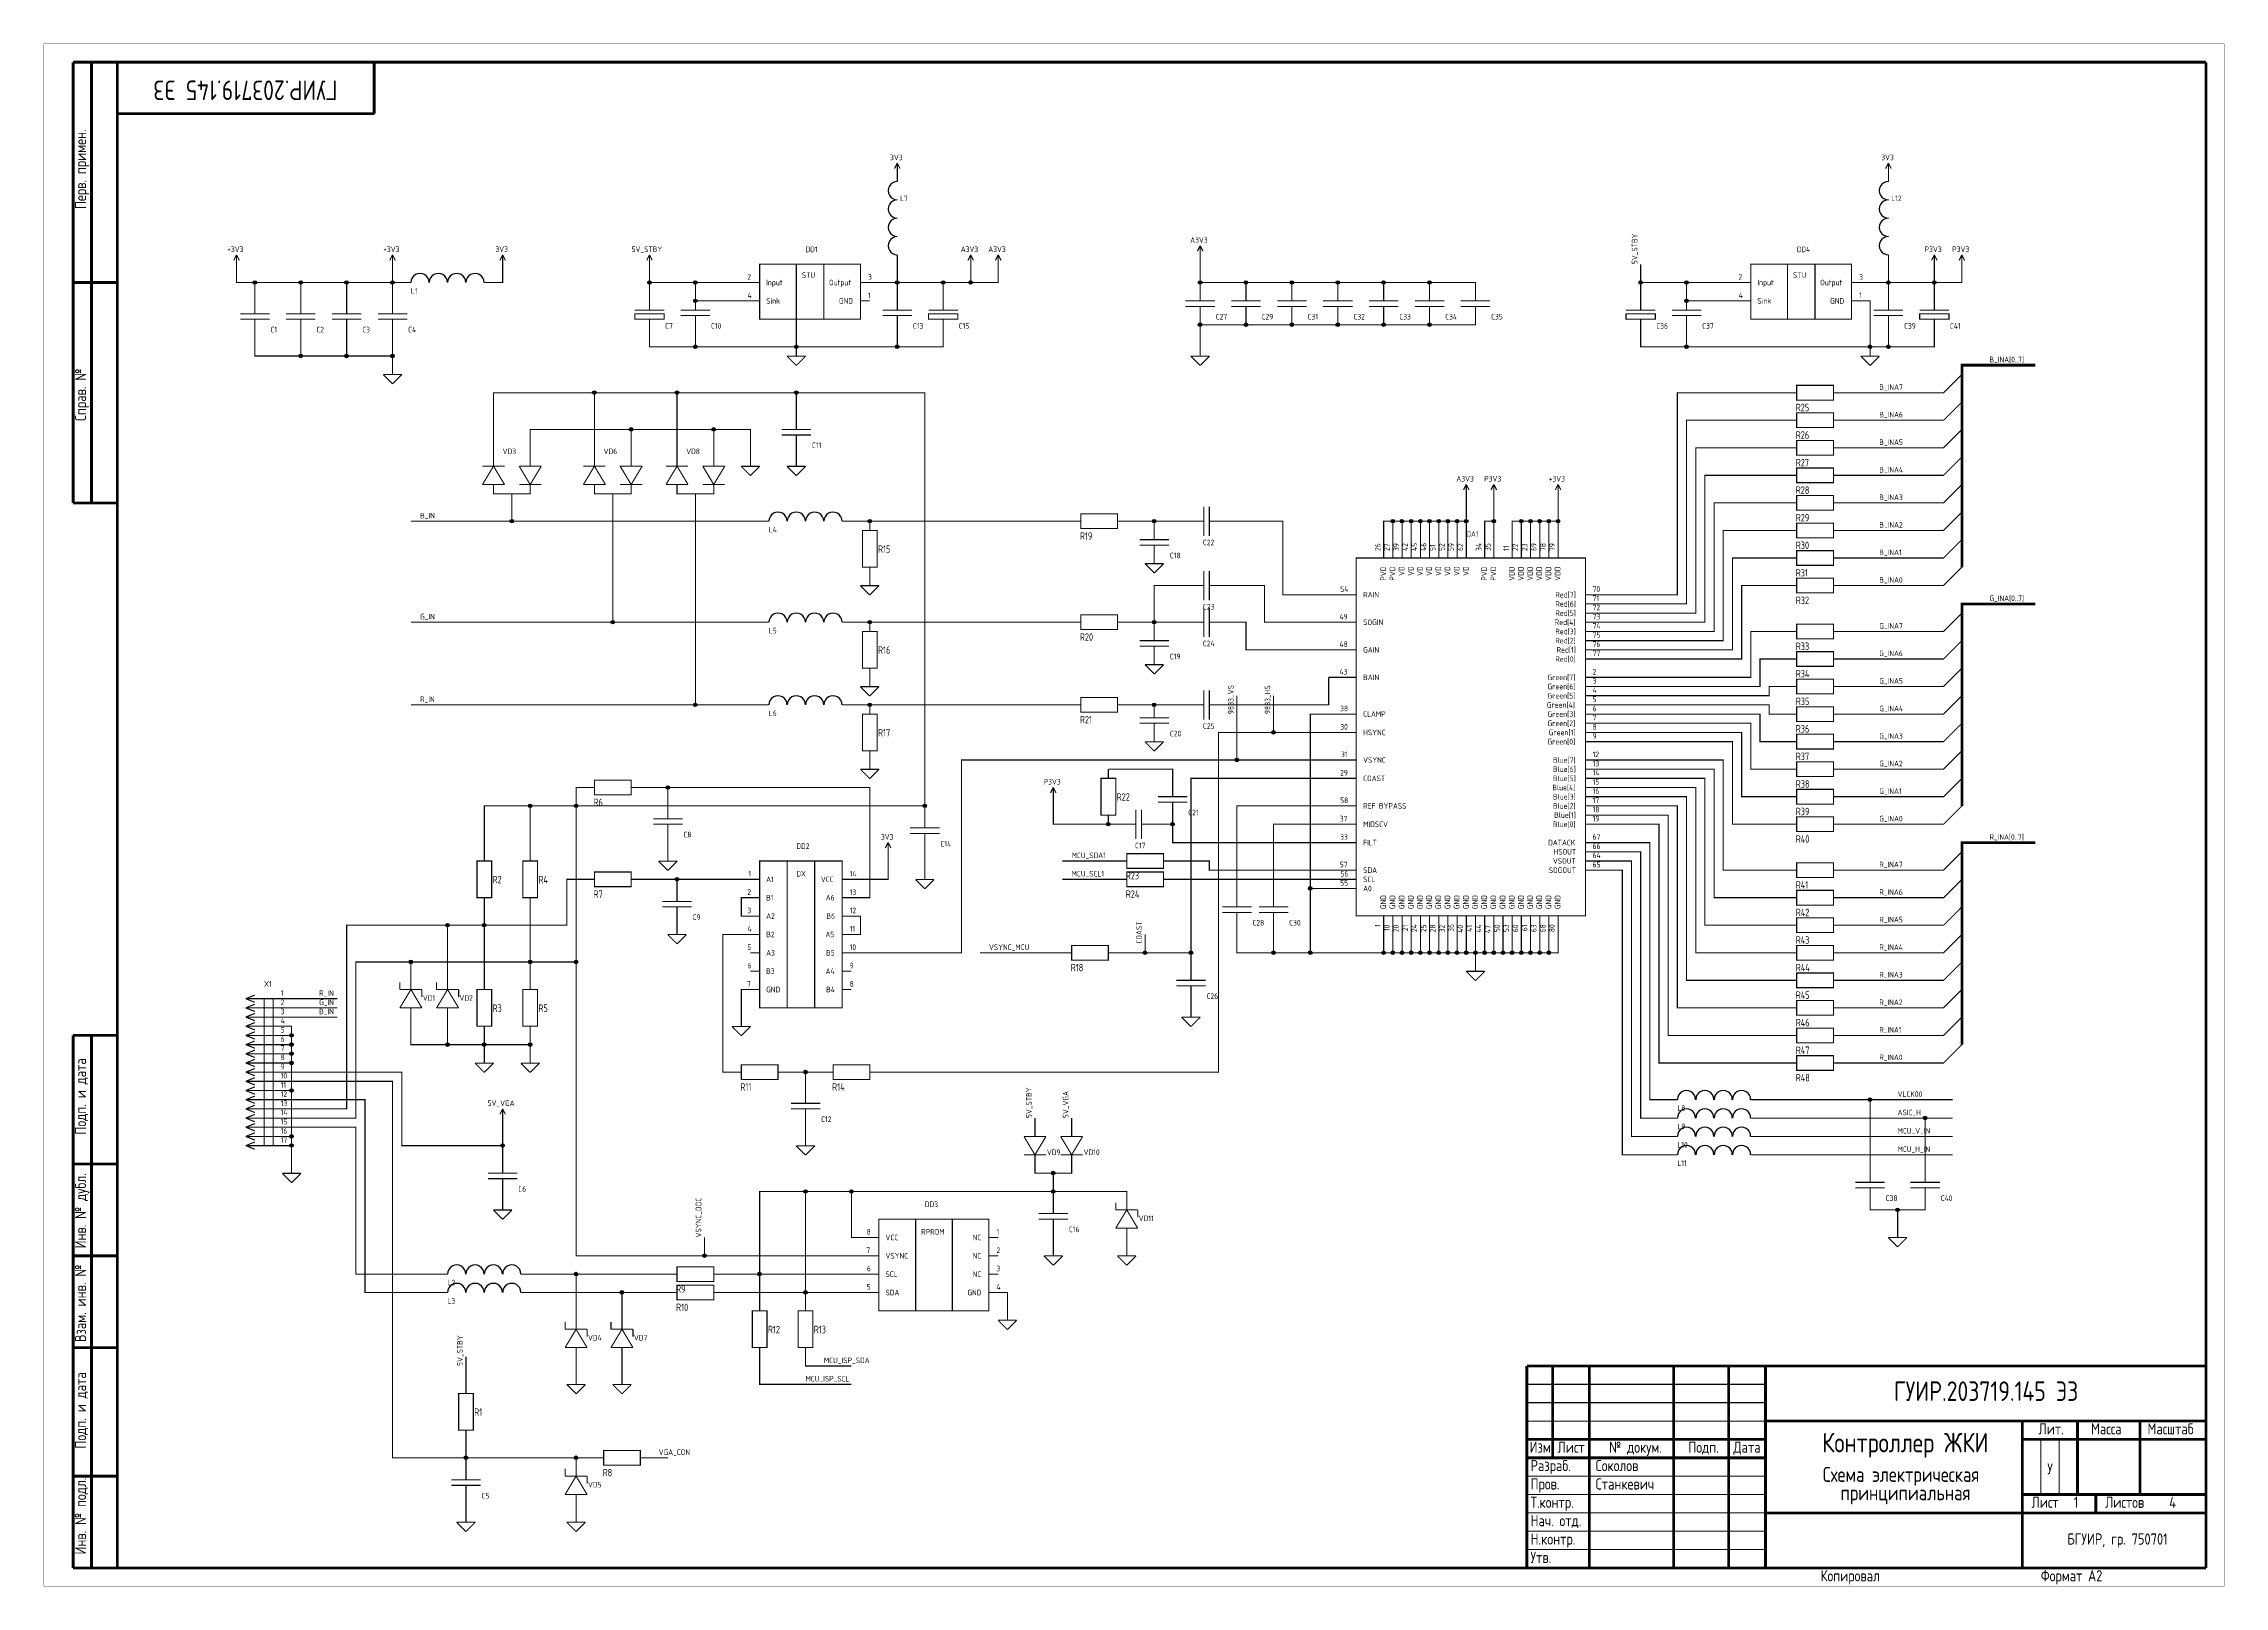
# Model space of a CAD drawing. Header units: millimetres. Extents: x 0 to 594, y 0 to 420.
import ezdxf

# ---------------------------------------------------------------- set-up
doc = ezdxf.new("R2010")
doc.units = ezdxf.units.MM
doc.layers.add('Sheet', color=7, linetype='Continuous')
doc.styles.get("Standard").update_dxf_attribs({"font": 'gost.TTF', "oblique": 15})

msp = doc.modelspace()

# ---------------------------------------------------------------- linework, layer by layer
at = {"layer": 'Sheet'}
for points, const_width in [([(0, 420), (593.96, 420), (593.96, 0.04), (0, 0.04), (0, 420)], 0.0991), ([(8, 415), (8, 295)], 0.749), ([(20, 415), (8, 415)], 0.749), ([(13, 415), (13, 295)], 0.749), ([(20, 415), (589, 415)], 0.749), ([(20, 415), (20, 5)], 0.749), ([(90, 401), (90, 415)], 0.749), ([(589, 415), (589, 5)], 0.749), ([(20, 401), (90, 401)], 0.749), ([(232.5, 387.54), (231.74, 386.02)], 0.3), ([(232.5, 387.54), (233.26, 386.02)], 0.3), ([(232.5, 385), (232.5, 387.54)], 0.3), ([(502.5, 387.54), (501.74, 386.02)], 0.3), ([(502.5, 387.54), (503.26, 386.02)], 0.3), ([(502.5, 385), (502.5, 387.54)], 0.3), ([(232.5, 382.5), (232.5, 385)], 0.3), ([(502.5, 382.5), (502.5, 385)], 0.3), ([(52.5, 362.54), (51.74, 361.02)], 0.3), ([(52.5, 362.54), (53.26, 361.02)], 0.3), ([(52.5, 360), (52.5, 362.54)], 0.3), ([(95, 362.54), (94.24, 361.02)], 0.3), ([(95, 362.54), (95.76, 361.02)], 0.3), ([(95, 360), (95, 362.54)], 0.3), ([(125, 362.54), (124.24, 361.02)], 0.3), ([(125, 362.54), (125.76, 361.02)], 0.3), ([(125, 360), (125, 362.54)], 0.3), ([(165, 362.54), (164.24, 361.02)], 0.3), ([(165, 362.54), (165.76, 361.02)], 0.3), ([(165, 360), (165, 362.54)], 0.3), ([(232.5, 362.5), (232.5, 360)], 0.3), ([(252.5, 362.54), (251.74, 361.02)], 0.3), ([(252.5, 362.54), (253.26, 361.02)], 0.3), ([(252.5, 360), (252.5, 362.54)], 0.3), ([(260, 362.54), (259.24, 361.02)], 0.3), ([(260, 362.54), (260.76, 361.02)], 0.3), ([(260, 360), (260, 362.54)], 0.3), ([(315, 365.04), (314.24, 363.52)], 0.3), ([(315, 365.04), (315.76, 363.52)], 0.3), ([(315, 362.5), (315, 365.04)], 0.3), ([(315, 355), (315, 362.5)], 0.3), ([(502.5, 362.5), (502.5, 360)], 0.3), ([(515, 362.54), (514.24, 361.02)], 0.3), ([(515, 362.54), (515.76, 361.02)], 0.3), ([(515, 360), (515, 362.54)], 0.3), ([(522.5, 362.54), (521.74, 361.02)], 0.3), ([(522.5, 362.54), (523.26, 361.02)], 0.3), ([(522.5, 360), (522.5, 362.54)], 0.3), ([(97.5, 355), (95, 355), (95, 355), (82.5, 355), (70, 355), (57.5, 355), (57.5, 355), (52.5, 355), (52.5, 360)], 0.3), ([(95, 355), (95, 360)], 0.3), ([(122.5, 355), (125, 355), (125, 360)], 0.3), ([(165, 355), (165, 360)], 0.3), ([(195, 360), (222.46, 360), (222.46, 345.04), (195, 345.04), (195, 360)], 0.3), ([(205, 360), (205, 345)], 0.3), ([(212.5, 360), (212.5, 345)], 0.3), ([(232.5, 360), (232.5, 355), (225, 355)], 0.3), ([(245, 355), (252.5, 355), (252.5, 360)], 0.3), ([(252.5, 355), (260, 355), (260, 360)], 0.3), ([(435, 355), (435, 360)], 0.3), ([(465, 360), (492.46, 360), (492.46, 345.04), (465, 345.04), (465, 360)], 0.3), ([(475, 360), (475, 345)], 0.3), ([(482.5, 360), (482.5, 345)], 0.3), ([(502.5, 360), (502.5, 355), (495, 355)], 0.3), ([(515, 355), (522.5, 355), (522.5, 360)], 0.3), ([(515, 355), (515, 360)], 0.3), ([(20, 355), (8, 355)], 0.749), ([(57.5, 355), (57.5, 349)], 0.3), ([(70, 355), (70, 349)], 0.3), ([(82.5, 355), (82.5, 349)], 0.3), ([(95, 355), (95, 349)], 0.3), ([(100, 355), (97.5, 355)], 0.3), ([(120, 355), (122.5, 355)], 0.3), ([(177.5, 355), (165, 355), (165, 350)], 0.3), ([(192.5, 355), (177.5, 355), (177.5, 350), (192.5, 350)], 0.3), ([(195, 355), (192.5, 355)], 0.3), ([(222.5, 355), (225, 355)], 0.3), ([(232.5, 355), (232.5, 350)], 0.3), ([(232.5, 355), (245, 355), (245, 350)], 0.3), ([(390, 352.5), (390, 355), (377.5, 355), (365, 355), (352.5, 355), (340, 355), (327.5, 355), (315, 355), (315, 352.5)], 0.3), ([(315, 350), (315, 352.5)], 0.3), ([(327.5, 355), (327.5, 352.5)], 0.3), ([(327.5, 350), (327.5, 352.5)], 0.3), ([(340, 355), (340, 352.5)], 0.3), ([(340, 350), (340, 352.5)], 0.3), ([(352.5, 355), (352.5, 352.5)], 0.3), ([(352.5, 350), (352.5, 352.5)], 0.3), ([(365, 355), (365, 352.5)], 0.3), ([(365, 350), (365, 352.5)], 0.3), ([(377.5, 355), (377.5, 352.5)], 0.3), ([(377.5, 350), (377.5, 352.5)], 0.3), ([(390, 350), (390, 352.5)], 0.3), ([(447.5, 355), (435, 355), (435, 350)], 0.3), ([(462.5, 355), (447.5, 355), (447.5, 350), (462.5, 350)], 0.3), ([(465, 355), (462.5, 355)], 0.3), ([(492.5, 355), (495, 355)], 0.3), ([(502.5, 355), (502.5, 350)], 0.3), ([(502.5, 355), (515, 355), (515, 350)], 0.3), ([(53.5, 346.5), (61.5, 346.5)], 0.3), ([(61.5, 345), (53.5, 345)], 0.3), ([(57.5, 346.5), (57.5, 349)], 0.3), ([(57.5, 345), (57.5, 342.5)], 0.3), ([(66, 346.5), (74, 346.5)], 0.3), ([(74, 345), (66, 345)], 0.3), ([(70, 346.5), (70, 349)], 0.3), ([(70, 345), (70, 342.5)], 0.3), ([(78.5, 346.5), (86.5, 346.5)], 0.3), ([(86.5, 345), (78.5, 345)], 0.3), ([(82.5, 346.5), (82.5, 349)], 0.3), ([(82.5, 345), (82.5, 342.5)], 0.3), ([(91, 346.5), (99, 346.5)], 0.3), ([(99, 345), (91, 345)], 0.3), ([(95, 346.5), (95, 349)], 0.3), ([(95, 345), (95, 342.5)], 0.3), ([(161, 347.5), (169, 347.5)], 0.3), ([(169, 346.5), (161, 346.5), (161, 345), (169, 345), (169, 346.5)], 0.3), ([(165, 347.5), (165, 350)], 0.3), ([(165, 345), (165, 343.5)], 0.3), ([(173.5, 347.5), (181.5, 347.5)], 0.3), ([(181.5, 346), (173.5, 346)], 0.3), ([(177.5, 347.5), (177.5, 350)], 0.3), ([(177.5, 346), (177.5, 343.5)], 0.3), ([(177.5, 337.5), (205, 337.5), (205, 345)], 0.3), ([(195, 350), (192.5, 350)], 0.3), ([(222.5, 350), (225, 350)], 0.3), ([(228.5, 347.5), (236.5, 347.5)], 0.3), ([(236.5, 346), (228.5, 346)], 0.3), ([(232.5, 347.5), (232.5, 350)], 0.3), ([(232.5, 346), (232.5, 343.5)], 0.3), ([(241, 347.5), (249, 347.5)], 0.3), ([(249, 346.5), (241, 346.5), (241, 345), (249, 345), (249, 346.5)], 0.3), ([(245, 347.5), (245, 350)], 0.3), ([(245, 345), (245, 343.5)], 0.3), ([(311, 350), (319, 350)], 0.3), ([(319, 348.5), (311, 348.5)], 0.3), ([(315, 348.5), (315, 346)], 0.3), ([(315, 346), (315, 343.5), (327.5, 343.5), (340, 343.5), (352.5, 343.5), (365, 343.5), (377.5, 343.5), (390, 343.5), (390, 346)], 0.3), ([(323.5, 350), (331.5, 350)], 0.3), ([(331.5, 348.5), (323.5, 348.5)], 0.3), ([(327.5, 348.5), (327.5, 346)], 0.3), ([(327.5, 343.5), (327.5, 346)], 0.3), ([(336, 350), (344, 350)], 0.3), ([(344, 348.5), (336, 348.5)], 0.3), ([(340, 348.5), (340, 346)], 0.3), ([(340, 343.5), (340, 346)], 0.3), ([(348.5, 350), (356.5, 350)], 0.3), ([(356.5, 348.5), (348.5, 348.5)], 0.3), ([(352.5, 348.5), (352.5, 346)], 0.3), ([(352.5, 343.5), (352.5, 346)], 0.3), ([(361, 350), (369, 350)], 0.3), ([(369, 348.5), (361, 348.5)], 0.3), ([(365, 348.5), (365, 346)], 0.3), ([(365, 343.5), (365, 346)], 0.3), ([(373.5, 350), (381.5, 350)], 0.3), ([(381.5, 348.5), (373.5, 348.5)], 0.3), ([(377.5, 348.5), (377.5, 346)], 0.3), ([(377.5, 343.5), (377.5, 346)], 0.3), ([(386, 350), (394, 350)], 0.3), ([(394, 348.5), (386, 348.5)], 0.3), ([(390, 348.5), (390, 346)], 0.3), ([(431, 347.5), (439, 347.5)], 0.3), ([(439, 346.5), (431, 346.5), (431, 345), (439, 345), (439, 346.5)], 0.3), ([(435, 347.5), (435, 350)], 0.3), ([(435, 345), (435, 343.5)], 0.3), ([(443.5, 347.5), (451.5, 347.5)], 0.3), ([(451.5, 346), (443.5, 346)], 0.3), ([(447.5, 347.5), (447.5, 350)], 0.3), ([(447.5, 337.5), (497.5, 337.5), (497.5, 350), (495, 350)], 0.3), ([(447.5, 346), (447.5, 343.5)], 0.3), ([(465, 350), (462.5, 350)], 0.3), ([(492.5, 350), (495, 350)], 0.3), ([(498.5, 347.5), (506.5, 347.5)], 0.3), ([(506.5, 346), (498.5, 346)], 0.3), ([(502.5, 347.5), (502.5, 350)], 0.3), ([(502.5, 346), (502.5, 343.5)], 0.3), ([(511, 347.5), (519, 347.5)], 0.3), ([(519, 346.5), (511, 346.5), (511, 345), (519, 345), (519, 346.5)], 0.3), ([(515, 347.5), (515, 350)], 0.3), ([(515, 345), (515, 343.5)], 0.3), ([(57.5, 342.5), (57.5, 335), (70, 335), (82.5, 335), (95, 335), (95, 342.5)], 0.3), ([(70, 342.5), (70, 335)], 0.3), ([(82.5, 342.5), (82.5, 335)], 0.3), ([(165, 343.5), (165, 337.5), (177.5, 337.5), (177.5, 343.5)], 0.3), ([(205, 337.5), (232.5, 337.5), (232.5, 343.5)], 0.3), ([(232.5, 337.5), (245, 337.5), (245, 343.5)], 0.3), ([(315, 337.5), (315, 343.5)], 0.3), ([(435, 343.5), (435, 337.5), (447.5, 337.5), (447.5, 343.5)], 0.3), ([(497.5, 337.5), (502.5, 337.5), (502.5, 343.5)], 0.3), ([(502.5, 337.5), (515, 337.5), (515, 343.5)], 0.3), ([(95, 335), (95, 332.5)], 0.3), ([(202.46, 334.96), (207.54, 334.96)], 0.3), ([(202.46, 334.96), (205, 332.42)], 0.3), ([(205, 337.5), (205, 334.96)], 0.3), ([(207.54, 334.96), (205, 332.42)], 0.3), ([(312.46, 334.96), (317.54, 334.96)], 0.3), ([(312.46, 334.96), (315, 332.42)], 0.3), ([(315, 337.5), (315, 334.96)], 0.3), ([(317.54, 334.96), (315, 332.42)], 0.3), ([(494.96, 334.96), (500.04, 334.96)], 0.3), ([(494.96, 334.96), (497.5, 332.42)], 0.3), ([(497.5, 337.5), (497.5, 334.96)], 0.3), ([(500.04, 334.96), (497.5, 332.42)], 0.3), ([(522.5, 277.5), (522.5, 332.5), (542.5, 332.5)], 0.749), ([(92.46, 329.96), (97.54, 329.96)], 0.3), ([(92.46, 329.96), (95, 327.42)], 0.3), ([(95, 332.5), (95, 329.96)], 0.3), ([(97.54, 329.96), (95, 327.42)], 0.3), ([(477.5, 325), (477.5, 327), (487.5, 327), (487.5, 323), (477.5, 323), (477.5, 325)], 0.3), ([(490, 325), (517.5, 325), (522.5, 330)], 0.3), ([(122.5, 307.5), (122.5, 325), (150, 325), (172.5, 325), (205, 325), (240, 325), (240, 212.5), (240, 209)], 0.3), ([(150, 307.5), (150, 325)], 0.3), ([(172.5, 307.5), (172.5, 325)], 0.3), ([(205, 317.5), (205, 325)], 0.3), ([(475, 325), (445, 325), (445, 270), (427.5, 270)], 0.3), ([(477.5, 325), (475, 325)], 0.3), ([(487.5, 325), (490, 325)], 0.3), ([(490, 317.5), (517.5, 317.5), (522.5, 322.5)], 0.3), ([(132.5, 307.5), (132.5, 315), (160, 315), (182.5, 315), (192.5, 315), (192.5, 307.5)], 0.3), ([(160, 307.5), (160, 315)], 0.3), ([(182.5, 307.5), (182.5, 315)], 0.3), ([(201, 315), (209, 315)], 0.3), ([(205, 315), (205, 317.5)], 0.3), ([(427.5, 267.5), (447.5, 267.5), (447.5, 317.5), (475, 317.5)], 0.3), ([(477.5, 317.5), (475, 317.5)], 0.3), ([(477.5, 317.5), (477.5, 319.5), (487.5, 319.5), (487.5, 315.5), (477.5, 315.5), (477.5, 317.5)], 0.3), ([(487.5, 317.5), (490, 317.5)], 0.3), ([(490, 310), (517.5, 310), (522.5, 315)], 0.3), ([(209, 313.5), (201, 313.5)], 0.3), ([(205, 313.5), (205, 311)], 0.3), ([(205, 307.5), (205, 311)], 0.3), ([(427.5, 265), (450, 265), (450, 310), (475, 310)], 0.3), ([(477.5, 310), (475, 310)], 0.3), ([(477.5, 310), (477.5, 312), (487.5, 312), (487.5, 308), (477.5, 308), (477.5, 310)], 0.3), ([(487.5, 310), (490, 310)], 0.3), ([(119.5, 300), (122.5, 305)], 0.3), ([(125.5, 305), (119.5, 305)], 0.3), ([(122.5, 305), (122.5, 307.5)], 0.3), ([(125.5, 300), (122.5, 305)], 0.3), ([(129.5, 305), (135.5, 305)], 0.3), ([(129.5, 305), (132.5, 300)], 0.3), ([(132.5, 305), (132.5, 307.5)], 0.3), ([(135.5, 305), (132.5, 300)], 0.3), ([(147, 300), (150, 305)], 0.3), ([(153, 305), (147, 305)], 0.3), ([(150, 305), (150, 307.5)], 0.3), ([(153, 300), (150, 305)], 0.3), ([(157, 305), (163, 305)], 0.3), ([(157, 305), (160, 300)], 0.3), ([(160, 305), (160, 307.5)], 0.3), ([(163, 305), (160, 300)], 0.3), ([(169.5, 300), (172.5, 305)], 0.3), ([(175.5, 305), (169.5, 305)], 0.3), ([(172.5, 305), (172.5, 307.5)], 0.3), ([(175.5, 300), (172.5, 305)], 0.3), ([(179.5, 305), (185.5, 305)], 0.3), ([(179.5, 305), (182.5, 300)], 0.3), ([(182.5, 305), (182.5, 307.5)], 0.3), ([(185.5, 305), (182.5, 300)], 0.3), ([(189.96, 304.96), (195.04, 304.96)], 0.3), ([(189.96, 304.96), (192.5, 302.42)], 0.3), ([(192.5, 307.5), (192.5, 304.96)], 0.3), ([(195.04, 304.96), (192.5, 302.42)], 0.3), ([(202.46, 304.96), (207.54, 304.96)], 0.3), ([(202.46, 304.96), (205, 302.42)], 0.3), ([(205, 307.5), (205, 304.96)], 0.3), ([(207.54, 304.96), (205, 302.42)], 0.3), ([(477.5, 302.5), (477.5, 304.5), (487.5, 304.5), (487.5, 300.5), (477.5, 300.5), (477.5, 302.5)], 0.3), ([(490, 302.5), (517.5, 302.5), (522.5, 307.5)], 0.3), ([(125.5, 300), (119.5, 300)], 0.3), ([(122.5, 300), (122.5, 297.5), (132.5, 297.5), (132.5, 300)], 0.3), ([(127.5, 297.5), (127.5, 295)], 0.3), ([(129.5, 300), (135.5, 300)], 0.3), ([(153, 300), (147, 300)], 0.3), ([(150, 300), (150, 297.5), (160, 297.5), (160, 300)], 0.3), ([(155, 297.5), (155, 295)], 0.3), ([(157, 300), (163, 300)], 0.3), ([(175.5, 300), (169.5, 300)], 0.3), ([(172.5, 300), (172.5, 297.5), (182.5, 297.5), (182.5, 300)], 0.3), ([(177.5, 297.5), (177.5, 295)], 0.3), ([(179.5, 300), (185.5, 300)], 0.3), ([(365, 287.5), (365, 290), (367.5, 290), (370, 290), (372.5, 290), (375, 290), (377.5, 290), (380, 290), (382.5, 290), (385, 290), (387.5, 290), (387.5, 297.5)], 0.3), ([(387.5, 300.04), (386.74, 298.52)], 0.3), ([(387.5, 300.04), (388.26, 298.52)], 0.3), ([(387.5, 297.5), (387.5, 300.04)], 0.3), ([(392.5, 287.5), (392.5, 290), (395, 290), (395, 297.5)], 0.3), ([(395, 300.04), (394.24, 298.52)], 0.3), ([(395, 300.04), (395.76, 298.52)], 0.3), ([(395, 297.5), (395, 300.04)], 0.3), ([(400, 287.5), (400, 290), (402.5, 290), (405, 290), (407.5, 290), (410, 290), (412.5, 290), (412.5, 297.5)], 0.3), ([(412.5, 300.04), (411.74, 298.52)], 0.3), ([(412.5, 300.04), (413.26, 298.52)], 0.3), ([(412.5, 297.5), (412.5, 300.04)], 0.3), ([(427.5, 262.5), (452.5, 262.5), (452.5, 302.5), (475, 302.5)], 0.3), ([(477.5, 302.5), (475, 302.5)], 0.3), ([(477.5, 295), (477.5, 297), (487.5, 297), (487.5, 293), (477.5, 293), (477.5, 295)], 0.3), ([(487.5, 302.5), (490, 302.5)], 0.3), ([(490, 295), (517.5, 295), (522.5, 300)], 0.3), ([(8, 295), (20, 295)], 0.749), ([(127.5, 295), (127.5, 290)], 0.3), ([(155, 295), (155, 262.5)], 0.3), ([(177.5, 295), (177.5, 240)], 0.3), ([(282.5, 290), (282.5, 292), (292.5, 292), (292.5, 288), (282.5, 288), (282.5, 290)], 0.3), ([(316, 286), (316, 294)], 0.3), ([(317.5, 294), (317.5, 286)], 0.3), ([(427.5, 260), (455, 260), (455, 295), (475, 295)], 0.3), ([(477.5, 295), (475, 295)], 0.3), ([(487.5, 295), (490, 295)], 0.3), ([(490, 287.5), (517.5, 287.5), (522.5, 292.5)], 0.3), ([(195, 290), (127.5, 290), (100, 290)], 0.3), ([(197.5, 290), (195, 290)], 0.3), ([(217.5, 290), (220, 290)], 0.3), ([(220, 290), (225, 290), (280, 290)], 0.3), ([(225, 277.5), (223, 277.5), (223, 287.5), (227, 287.5), (227, 277.5), (225, 277.5)], 0.3), ([(225, 287.5), (225, 290)], 0.3), ([(282.5, 290), (280, 290)], 0.3), ([(292.5, 290), (295, 290)], 0.3), ([(295, 290), (302.5, 290)], 0.3), ([(298.5, 285), (306.5, 285)], 0.3), ([(313.5, 290), (302.5, 290), (302.5, 287.5)], 0.3), ([(302.5, 285), (302.5, 287.5)], 0.3), ([(316, 290), (313.5, 290)], 0.3), ([(317.5, 290), (320, 290)], 0.3), ([(350, 270), (337.5, 270), (337.5, 290), (320, 290)], 0.3), ([(365, 279.88), (365, 287.5)], 0.3), ([(367.5, 290), (367.5, 287.5)], 0.3), ([(367.5, 279.88), (367.5, 287.5)], 0.3), ([(370, 290), (370, 287.5)], 0.3), ([(370, 279.88), (370, 287.5)], 0.3), ([(372.5, 290), (372.5, 287.5)], 0.3), ([(372.5, 279.88), (372.5, 287.5)], 0.3), ([(375, 290), (375, 287.5)], 0.3), ([(375, 279.88), (375, 287.5)], 0.3), ([(377.5, 290), (377.5, 287.5)], 0.3), ([(377.5, 279.88), (377.5, 287.5)], 0.3), ([(380, 290), (380, 287.5)], 0.3), ([(380, 279.88), (380, 287.5)], 0.3), ([(382.5, 290), (382.5, 287.5)], 0.3), ([(382.5, 279.88), (382.5, 287.5)], 0.3), ([(385, 290), (385, 287.5)], 0.3), ([(385, 279.88), (385, 287.5)], 0.3), ([(387.5, 290), (387.5, 287.5)], 0.3), ([(387.5, 279.88), (387.5, 287.5)], 0.3), ([(392.5, 279.88), (392.5, 287.5)], 0.3), ([(395, 290), (395, 287.5)], 0.3), ([(395, 279.88), (395, 287.5)], 0.3), ([(400, 279.88), (400, 287.5)], 0.3), ([(402.5, 290), (402.5, 287.5)], 0.3), ([(402.5, 279.88), (402.5, 287.5)], 0.3), ([(405, 290), (405, 287.5)], 0.3), ([(405, 279.88), (405, 287.5)], 0.3), ([(407.5, 290), (407.5, 287.5)], 0.3), ([(407.5, 279.88), (407.5, 287.5)], 0.3), ([(410, 290), (410, 287.5)], 0.3), ([(410, 279.88), (410, 287.5)], 0.3), ([(412.5, 290), (412.5, 287.5)], 0.3), ([(412.5, 279.88), (412.5, 287.5)], 0.3), ([(427.5, 257.5), (457.5, 257.5), (457.5, 287.5), (475, 287.5)], 0.3), ([(477.5, 287.5), (475, 287.5)], 0.3), ([(477.5, 287.5), (477.5, 289.5), (487.5, 289.5), (487.5, 285.5), (477.5, 285.5), (477.5, 287.5)], 0.3), ([(487.5, 287.5), (490, 287.5)], 0.3), ([(490, 280), (517.5, 280), (522.5, 285)], 0.3), ([(306.5, 283.5), (298.5, 283.5)], 0.3), ([(302.5, 283.5), (302.5, 281)], 0.3), ([(302.5, 281), (302.5, 278.46)], 0.3), ([(357.5, 280), (419.96, 280), (419.96, 182.54), (357.5, 182.54), (357.5, 280)], 0.3), ([(427.5, 255), (460, 255), (460, 280), (475, 280)], 0.3), ([(477.5, 280), (475, 280)], 0.3), ([(477.5, 280), (477.5, 282), (487.5, 282), (487.5, 278), (477.5, 278), (477.5, 280)], 0.3), ([(487.5, 280), (490, 280)], 0.3), ([(225, 277.5), (225, 275)], 0.3), ([(225, 275), (225, 272.46)], 0.3), ([(299.96, 278.46), (305.04, 278.46)], 0.3), ([(299.96, 278.46), (302.5, 275.92)], 0.3), ([(305.04, 278.46), (302.5, 275.92)], 0.3), ([(316, 268.5), (316, 276.5)], 0.3), ([(317.5, 276.5), (317.5, 268.5)], 0.3), ([(477.5, 272.5), (477.5, 274.5), (487.5, 274.5), (487.5, 270.5), (477.5, 270.5), (477.5, 272.5)], 0.3), ([(490, 272.5), (517.5, 272.5), (522.5, 277.5)], 0.3), ([(222.46, 272.46), (227.54, 272.46)], 0.3), ([(222.46, 272.46), (225, 269.92)], 0.3), ([(227.54, 272.46), (225, 269.92)], 0.3), ([(313.5, 272.5), (302.5, 272.5), (302.5, 262.5), (302.5, 260)], 0.3), ([(316, 272.5), (313.5, 272.5)], 0.3), ([(317.5, 272.5), (320, 272.5)], 0.3), ([(350, 262.5), (332.5, 262.5), (332.5, 272.5), (320, 272.5)], 0.3), ([(357.62, 270), (350, 270)], 0.3), ([(419.88, 270), (427.5, 270)], 0.3), ([(419.88, 267.5), (427.5, 267.5)], 0.3), ([(427.5, 252.5), (462.5, 252.5), (462.5, 272.5), (475, 272.5)], 0.3), ([(477.5, 272.5), (475, 272.5)], 0.3), ([(487.5, 272.5), (490, 272.5)], 0.3), ([(522.5, 212.5), (522.5, 267.5), (542.5, 267.5)], 0.749), ([(100, 262.5), (155, 262.5), (195, 262.5)], 0.3), ([(197.5, 262.5), (195, 262.5)], 0.3), ([(217.5, 262.5), (220, 262.5)], 0.3), ([(220, 262.5), (225, 262.5), (280, 262.5)], 0.3), ([(225, 260), (225, 262.5)], 0.3), ([(282.5, 262.5), (280, 262.5)], 0.3), ([(282.5, 262.5), (282.5, 264.5), (292.5, 264.5), (292.5, 260.5), (282.5, 260.5), (282.5, 262.5)], 0.3), ([(292.5, 262.5), (295, 262.5)], 0.3), ([(302.5, 262.5), (295, 262.5)], 0.3), ([(313.5, 262.5), (302.5, 262.5)], 0.3), ([(316, 262.5), (313.5, 262.5)], 0.3), ([(316, 258.5), (316, 266.5)], 0.3), ([(317.5, 266.5), (317.5, 258.5)], 0.3), ([(317.5, 262.5), (320, 262.5)], 0.3), ([(320, 262.5), (327.5, 262.5), (327.5, 255), (350, 255)], 0.3), ([(357.62, 262.5), (350, 262.5)], 0.3), ([(419.88, 265), (427.5, 265)], 0.3), ([(419.88, 262.5), (427.5, 262.5)], 0.3), ([(477.5, 260), (477.5, 262), (487.5, 262), (487.5, 258), (477.5, 258), (477.5, 260)], 0.3), ([(490, 260), (517.5, 260), (522.5, 265)], 0.3), ([(225, 250), (223, 250), (223, 260), (227, 260), (227, 250), (225, 250)], 0.3), ([(298.5, 257.5), (306.5, 257.5)], 0.3), ([(306.5, 256), (298.5, 256)], 0.3), ([(302.5, 257.5), (302.5, 260)], 0.3), ([(302.5, 256), (302.5, 253.5)], 0.3), ([(419.88, 260), (427.5, 260)], 0.3), ([(419.88, 257.5), (427.5, 257.5)], 0.3), ([(427.5, 247.5), (465, 247.5), (465, 260), (475, 260)], 0.3), ([(477.5, 260), (475, 260)], 0.3), ([(487.5, 260), (490, 260)], 0.3), ([(490, 252.5), (517.5, 252.5), (522.5, 257.5)], 0.3), ([(225, 250), (225, 247.5)], 0.3), ([(299.96, 250.96), (305.04, 250.96)], 0.3), ([(299.96, 250.96), (302.5, 248.42)], 0.3), ([(302.5, 253.5), (302.5, 250.96)], 0.3), ([(305.04, 250.96), (302.5, 248.42)], 0.3), ([(357.62, 255), (350, 255)], 0.3), ([(419.88, 255), (427.5, 255)], 0.3), ([(419.88, 252.5), (427.5, 252.5)], 0.3), ([(427.5, 245), (467.5, 245), (467.5, 252.5), (475, 252.5)], 0.3), ([(477.5, 252.5), (475, 252.5)], 0.3), ([(477.5, 252.5), (477.5, 254.5), (487.5, 254.5), (487.5, 250.5), (477.5, 250.5), (477.5, 252.5)], 0.3), ([(487.5, 252.5), (490, 252.5)], 0.3), ([(490, 245), (517.5, 245), (522.5, 250)], 0.3), ([(222.46, 244.96), (227.54, 244.96)], 0.3), ([(222.46, 244.96), (225, 242.42)], 0.3), ([(225, 247.5), (225, 244.96)], 0.3), ([(227.54, 244.96), (225, 242.42)], 0.3), ([(316, 236), (316, 244)], 0.3), ([(317.5, 244), (317.5, 236)], 0.3), ([(350, 247.5), (350, 240), (320, 240)], 0.3), ([(357.62, 247.5), (350, 247.5)], 0.3), ([(419.88, 247.5), (427.5, 247.5)], 0.3), ([(419.88, 245), (427.5, 245)], 0.3), ([(427.5, 242.5), (470, 242.5), (470, 245), (475, 245)], 0.3), ([(477.5, 245), (475, 245)], 0.3), ([(477.5, 245), (477.5, 247), (487.5, 247), (487.5, 243), (477.5, 243), (477.5, 245)], 0.3), ([(487.5, 245), (490, 245)], 0.3), ([(195, 240), (177.5, 240), (100, 240)], 0.3), ([(197.5, 240), (195, 240)], 0.3), ([(217.5, 240), (220, 240)], 0.3), ([(280, 240), (225, 240), (220, 240)], 0.3), ([(225, 227.5), (223, 227.5), (223, 237.5), (227, 237.5), (227, 227.5), (225, 227.5)], 0.3), ([(225, 237.5), (225, 240)], 0.3), ([(282.5, 240), (280, 240)], 0.3), ([(282.5, 240), (282.5, 242), (292.5, 242), (292.5, 238), (282.5, 238), (282.5, 240)], 0.3), ([(292.5, 240), (295, 240)], 0.3), ([(302.5, 240), (295, 240)], 0.3), ([(313.5, 240), (302.5, 240), (302.5, 239)], 0.3), ([(302.5, 236.5), (302.5, 239)], 0.3), ([(316, 240), (313.5, 240)], 0.3), ([(317.5, 240), (320, 240)], 0.3), ([(325, 242.5), (325, 225)], 0.3), ([(335, 232.5), (335, 242.5)], 0.3), ([(350, 237.5), (345, 237.5), (345, 190), (345, 172.5), (365, 172.5), (367.5, 172.5), (370, 172.5), (372.5, 172.5), (375, 172.5), (377.5, 172.5), (380, 172.5), (382.5, 172.5), (385, 172.5), (387.5, 172.5), (390, 172.5), (392.5, 172.5), (395, 172.5), (397.5, 172.5), (400, 172.5), (402.5, 172.5), (405, 172.5), (407.5, 172.5), (410, 172.5), (412.5, 172.5), (412.5, 175)], 0.3), ([(357.62, 237.5), (350, 237.5)], 0.3), ([(419.88, 242.5), (427.5, 242.5)], 0.3), ([(419.88, 240), (427.5, 240)], 0.3), ([(419.88, 237.5), (427.5, 237.5)], 0.3), ([(427.5, 240), (470, 240), (470, 237.5), (475, 237.5)], 0.3), ([(427.5, 237.5), (467.5, 237.5), (467.5, 230), (475, 230)], 0.3), ([(477.5, 237.5), (475, 237.5)], 0.3), ([(477.5, 237.5), (477.5, 239.5), (487.5, 239.5), (487.5, 235.5), (477.5, 235.5), (477.5, 237.5)], 0.3), ([(487.5, 237.5), (490, 237.5)], 0.3), ([(490, 237.5), (517.5, 237.5), (522.5, 242.5)], 0.3), ([(227.5, 140), (320, 140), (320, 232.5), (335, 232.5), (350, 232.5)], 0.3), ([(298.5, 236.5), (306.5, 236.5)], 0.3), ([(306.5, 235), (298.5, 235)], 0.3), ([(302.5, 235), (302.5, 232.5)], 0.3), ([(302.5, 232.5), (302.5, 229.96)], 0.3), ([(357.62, 232.5), (350, 232.5)], 0.3), ([(419.88, 235), (427.5, 235)], 0.3), ([(419.88, 232.5), (427.5, 232.5)], 0.3), ([(427.5, 235), (465, 235), (465, 222.5), (475, 222.5)], 0.3), ([(427.5, 232.5), (462.5, 232.5), (462.5, 215), (475, 215)], 0.3), ([(477.5, 230), (477.5, 232), (487.5, 232), (487.5, 228), (477.5, 228), (477.5, 230)], 0.3), ([(490, 230), (517.5, 230), (522.5, 235)], 0.3), ([(225, 227.5), (225, 225)], 0.3), ([(299.96, 229.96), (305.04, 229.96)], 0.3), ([(299.96, 229.96), (302.5, 227.42)], 0.3), ([(305.04, 229.96), (302.5, 227.42)], 0.3), ([(419.88, 230), (427.5, 230)], 0.3), ([(427.5, 230), (460, 230), (460, 207.5), (475, 207.5)], 0.3), ([(477.5, 230), (475, 230)], 0.3), ([(487.5, 230), (490, 230)], 0.3), ([(490, 222.5), (517.5, 222.5), (522.5, 227.5)], 0.3), ([(220, 172.5), (250, 172.5), (250, 225), (325, 225), (350, 225)], 0.3), ([(222.46, 222.46), (227.54, 222.46)], 0.3), ([(222.46, 222.46), (225, 219.92)], 0.3), ([(225, 225), (225, 222.46)], 0.3), ([(227.54, 222.46), (225, 219.92)], 0.3), ([(290, 210), (288, 210), (288, 220), (292, 220), (292, 210), (290, 210)], 0.3), ([(290, 220), (290, 222.5)], 0.3), ([(307.5, 217.5), (307.5, 222.5), (290, 222.5)], 0.3), ([(350, 220), (312.5, 220), (312.5, 172.5), (312.5, 167.5)], 0.3), ([(357.62, 225), (350, 225)], 0.3), ([(357.62, 220), (350, 220)], 0.3), ([(419.88, 225), (427.5, 225)], 0.3), ([(419.88, 222.5), (427.5, 222.5)], 0.3), ([(419.88, 220), (427.5, 220)], 0.3), ([(427.5, 225), (457.5, 225), (457.5, 195), (475, 195)], 0.3), ([(427.5, 222.5), (455, 222.5), (455, 187.5), (475, 187.5)], 0.3), ([(427.5, 220), (452.5, 220), (452.5, 180), (475, 180)], 0.3), ([(477.5, 222.5), (475, 222.5)], 0.3), ([(477.5, 222.5), (477.5, 224.5), (487.5, 224.5), (487.5, 220.5), (477.5, 220.5), (477.5, 222.5)], 0.3), ([(487.5, 222.5), (490, 222.5)], 0.3), ([(490, 215), (517.5, 215), (522.5, 220)], 0.3), ([(147.5, 217.5), (145, 217.5), (145, 212.5)], 0.3), ([(150, 217.5), (147.5, 217.5)], 0.3), ([(150, 217.5), (150, 219.5), (160, 219.5), (160, 215.5), (150, 215.5), (150, 217.5)], 0.3), ([(160, 217.5), (162.5, 217.5)], 0.3), ([(220, 187.5), (225, 187.5), (225, 217.5), (170, 217.5), (162.5, 217.5)], 0.3), ([(170, 211.5), (170, 217.5)], 0.3), ([(275, 217.54), (274.24, 216.02)], 0.3), ([(275, 217.54), (275.76, 216.02)], 0.3), ([(275, 215), (275, 217.54)], 0.3), ([(295, 207.5), (290, 207.5), (275, 207.5), (275, 215)], 0.3), ([(303.5, 215), (311.5, 215)], 0.3), ([(307.5, 215), (307.5, 217.5)], 0.3), ([(419.88, 217.5), (427.5, 217.5)], 0.3), ([(419.88, 215), (427.5, 215)], 0.3), ([(427.5, 217.5), (450, 217.5), (450, 172.5), (475, 172.5)], 0.3), ([(427.5, 215), (447.5, 215), (447.5, 165), (475, 165)], 0.3), ([(477.5, 215), (475, 215)], 0.3), ([(477.5, 215), (477.5, 217), (487.5, 217), (487.5, 213), (477.5, 213), (477.5, 215)], 0.3), ([(487.5, 215), (490, 215)], 0.3), ([(240, 212.5), (145, 212.5), (132.5, 212.5), (120, 212.5), (120, 200)], 0.3), ([(132.5, 200), (132.5, 212.5)], 0.3), ([(145, 212.5), (145, 170), (145, 90), (180, 90), (225, 90)], 0.3), ([(166, 209), (174, 209)], 0.3), ([(170, 209), (170, 211.5)], 0.3), ([(240, 206.5), (240, 209)], 0.3), ([(290, 210), (290, 207.5)], 0.3), ([(297.5, 203.5), (297.5, 211.5)], 0.3), ([(299, 211.5), (299, 203.5)], 0.3), ([(311.5, 213.5), (303.5, 213.5)], 0.3), ([(307.5, 213.5), (307.5, 211)], 0.3), ([(307.5, 207.5), (307.5, 211)], 0.3), ([(350, 212.5), (325, 212.5), (325, 187.5)], 0.3), ([(357.62, 212.5), (350, 212.5)], 0.3), ([(419.88, 212.5), (427.5, 212.5)], 0.3), ([(419.88, 210), (427.5, 210)], 0.3), ([(427.5, 212.5), (445, 212.5), (445, 157.5), (475, 157.5)], 0.3), ([(427.5, 210), (442.5, 210), (442.5, 150), (475, 150)], 0.3), ([(477.5, 207.5), (477.5, 209.5), (487.5, 209.5), (487.5, 205.5), (477.5, 205.5), (477.5, 207.5)], 0.3), ([(490, 207.5), (517.5, 207.5), (522.5, 212.5)], 0.3), ([(174, 207.5), (166, 207.5)], 0.3), ([(170, 207.5), (170, 205)], 0.3), ([(170, 200), (170, 205)], 0.3), ([(230, 202.54), (229.24, 201.02)], 0.3), ([(230, 202.54), (230.76, 201.02)], 0.3), ([(230, 200), (230, 202.54)], 0.3), ([(236, 206.5), (244, 206.5)], 0.3), ([(244, 205), (236, 205)], 0.3), ([(240, 205), (240, 202.5)], 0.3), ([(240, 195), (240, 202.5)], 0.3), ([(297.5, 207.5), (295, 207.5)], 0.3), ([(299, 207.5), (301.5, 207.5)], 0.3), ([(350, 202.5), (307.5, 202.5), (307.5, 207.5), (301.5, 207.5)], 0.3), ([(350, 207.5), (335, 207.5), (335, 187.5)], 0.3), ([(357.62, 207.5), (350, 207.5)], 0.3), ([(357.62, 202.5), (350, 202.5)], 0.3), ([(419.88, 207.5), (427.5, 207.5)], 0.3), ([(419.88, 202.5), (427.5, 202.5)], 0.3), ([(427.5, 207.5), (440, 207.5), (440, 142.5), (475, 142.5)], 0.3), ([(427.5, 202.5), (437.5, 202.5), (437.5, 132.5), (442.5, 132.5)], 0.3), ([(477.5, 207.5), (475, 207.5)], 0.3), ([(487.5, 207.5), (490, 207.5)], 0.3), ([(522.5, 147.5), (522.5, 202.5), (542.5, 202.5)], 0.749), ([(120, 187.5), (118, 187.5), (118, 197.5), (122, 197.5), (122, 187.5), (120, 187.5)], 0.3), ([(120, 197.5), (120, 200)], 0.3), ([(132.5, 187.5), (130.5, 187.5), (130.5, 197.5), (134.5, 197.5), (134.5, 187.5), (132.5, 187.5)], 0.3), ([(132.5, 197.5), (132.5, 200)], 0.3), ([(167.46, 197.46), (172.54, 197.46)], 0.3), ([(167.46, 197.46), (170, 194.92)], 0.3), ([(170, 200), (170, 197.46)], 0.3), ([(172.54, 197.46), (170, 194.92)], 0.3), ([(195, 197.5), (217.46, 197.5), (217.46, 157.54), (195, 157.54), (195, 197.5)], 0.3), ([(202.5, 157.5), (202.5, 197.5)], 0.3), ([(210, 157.5), (210, 197.5)], 0.3), ([(220, 192.5), (230, 192.5), (230, 200)], 0.3), ([(277.5, 197.5), (292.5, 197.5)], 0.3), ([(295, 197.5), (292.5, 197.5)], 0.3), ([(295, 197.5), (295, 199.5), (305, 199.5), (305, 195.5), (295, 195.5), (295, 197.5)], 0.3), ([(305, 197.5), (307.5, 197.5)], 0.3), ([(350, 195), (317.5, 195), (317.5, 197.5), (307.5, 197.5)], 0.3), ([(419.88, 200), (427.5, 200)], 0.3), ([(419.88, 197.5), (427.5, 197.5)], 0.3), ([(427.5, 200), (435, 200), (435, 127.5), (442.5, 127.5)], 0.3), ([(427.5, 197.5), (432.5, 197.5), (432.5, 122.5), (442.5, 122.5)], 0.3), ([(477.5, 195), (477.5, 197), (487.5, 197), (487.5, 193), (477.5, 193), (477.5, 195)], 0.3), ([(490, 195), (517.5, 195), (522.5, 200)], 0.3), ([(147.5, 192.5), (142.5, 192.5), (142.5, 180), (120, 180)], 0.3), ([(150, 192.5), (147.5, 192.5)], 0.3), ([(150, 192.5), (150, 194.5), (160, 194.5), (160, 190.5), (150, 190.5), (150, 192.5)], 0.3), ([(160, 192.5), (162.5, 192.5)], 0.3), ([(162.5, 192.5), (172.5, 192.5), (192.5, 192.5)], 0.3), ([(172.5, 192.5), (172.5, 189)], 0.3), ([(195, 192.5), (192.5, 192.5)], 0.3), ([(217.5, 192.5), (220, 192.5)], 0.3), ([(237.46, 192.46), (242.54, 192.46)], 0.3), ([(237.46, 192.46), (240, 189.92)], 0.3), ([(240, 195), (240, 192.46)], 0.3), ([(242.54, 192.46), (240, 189.92)], 0.3), ([(277.5, 192.5), (292.5, 192.5)], 0.3), ([(295, 192.5), (292.5, 192.5)], 0.3), ([(295, 192.5), (295, 194.5), (305, 194.5), (305, 190.5), (295, 190.5), (295, 192.5)], 0.3), ([(305, 192.5), (307.5, 192.5)], 0.3), ([(307.5, 192.5), (350, 192.5)], 0.3), ([(350, 190), (345, 190)], 0.3), ([(357.62, 195), (350, 195)], 0.3), ([(357.62, 192.5), (350, 192.5)], 0.3), ([(357.62, 190), (350, 190)], 0.3), ([(419.88, 195), (427.5, 195)], 0.3), ([(427.5, 195), (430, 195), (430, 117.5), (442.5, 117.5)], 0.3), ([(477.5, 195), (475, 195)], 0.3), ([(487.5, 195), (490, 195)], 0.3), ([(490, 187.5), (517.5, 187.5), (522.5, 192.5)], 0.3), ([(120, 187.5), (120, 185)], 0.3), ([(120, 185), (120, 180), (120, 165)], 0.3), ([(132.5, 187.5), (132.5, 185)], 0.3), ([(132.5, 165), (132.5, 170), (132.5, 185)], 0.3), ([(168.5, 186.5), (176.5, 186.5)], 0.3), ([(176.5, 185), (168.5, 185)], 0.3), ([(172.5, 186.5), (172.5, 189)], 0.3), ([(172.5, 185), (172.5, 182.5)], 0.3), ([(192.5, 187.5), (190, 187.5), (190, 182.5), (192.5, 182.5)], 0.3), ([(195, 187.5), (192.5, 187.5)], 0.3), ([(217.5, 187.5), (220, 187.5)], 0.3), ([(321, 185), (329, 185)], 0.3), ([(325, 185), (325, 187.5)], 0.3), ([(331, 185), (339, 185)], 0.3), ([(335, 185), (335, 187.5)], 0.3), ([(477.5, 187.5), (475, 187.5)], 0.3), ([(477.5, 187.5), (477.5, 189.5), (487.5, 189.5), (487.5, 185.5), (477.5, 185.5), (477.5, 187.5)], 0.3), ([(487.5, 187.5), (490, 187.5)], 0.3), ([(490, 180), (517.5, 180), (522.5, 185)], 0.3), ([(65, 130), (82.5, 130), (82.5, 180), (110, 180), (120, 180)], 0.3), ([(110, 165), (110, 180)], 0.3), ([(172.5, 180), (172.5, 182.5)], 0.3), ([(172.5, 180), (172.5, 177.46)], 0.3), ([(195, 182.5), (192.5, 182.5)], 0.3), ([(217.5, 182.5), (220, 182.5)], 0.3), ([(220, 182.5), (222.5, 182.5), (222.5, 177.5), (220, 177.5)], 0.3), ([(329, 183.5), (321, 183.5)], 0.3), ([(325, 183.5), (325, 181)], 0.3), ([(325, 181), (325, 172.5), (335, 172.5), (345, 172.5)], 0.3), ([(339, 183.5), (331, 183.5)], 0.3), ([(335, 183.5), (335, 181)], 0.3), ([(335, 181), (335, 172.5)], 0.3), ([(365, 182.62), (365, 175)], 0.3), ([(367.5, 182.62), (367.5, 175)], 0.3), ([(370, 182.62), (370, 175)], 0.3), ([(372.5, 182.62), (372.5, 175)], 0.3), ([(375, 182.62), (375, 175)], 0.3), ([(377.5, 182.62), (377.5, 175)], 0.3), ([(380, 182.62), (380, 175)], 0.3), ([(382.5, 182.62), (382.5, 175)], 0.3), ([(385, 182.62), (385, 175)], 0.3), ([(387.5, 182.62), (387.5, 175)], 0.3), ([(390, 182.62), (390, 175)], 0.3), ([(392.5, 182.62), (392.5, 175)], 0.3), ([(395, 182.62), (395, 175)], 0.3), ([(397.5, 182.62), (397.5, 175)], 0.3), ([(400, 182.62), (400, 175)], 0.3), ([(402.5, 182.62), (402.5, 175)], 0.3), ([(405, 182.62), (405, 175)], 0.3), ([(407.5, 182.62), (407.5, 175)], 0.3), ([(410, 182.62), (410, 175)], 0.3), ([(412.5, 182.62), (412.5, 175)], 0.3), ([(477.5, 180), (475, 180)], 0.3), ([(477.5, 180), (477.5, 182), (487.5, 182), (487.5, 178), (477.5, 178), (477.5, 180)], 0.3), ([(487.5, 180), (490, 180)], 0.3), ([(169.96, 177.46), (175.04, 177.46)], 0.3), ([(169.96, 177.46), (172.5, 174.92)], 0.3), ([(175.04, 177.46), (172.5, 174.92)], 0.3), ([(187.5, 140), (185, 140), (185, 177.5), (192.5, 177.5)], 0.3), ([(195, 177.5), (192.5, 177.5)], 0.3), ([(195, 172.5), (192.5, 172.5)], 0.3), ([(217.5, 177.5), (220, 177.5)], 0.3), ([(217.5, 172.5), (220, 172.5)], 0.3), ([(255, 172.5), (277.5, 172.5)], 0.3), ([(280, 172.5), (277.5, 172.5)], 0.3), ([(280, 172.5), (280, 174.5), (290, 174.5), (290, 170.5), (280, 170.5), (280, 172.5)], 0.3), ([(290, 172.5), (292.5, 172.5)], 0.3), ([(312.5, 172.5), (300, 172.5), (292.5, 172.5)], 0.3), ([(300, 177.5), (300, 172.5)], 0.3), ([(365, 172.5), (365, 175)], 0.3), ([(367.5, 172.5), (367.5, 175)], 0.3), ([(370, 172.5), (370, 175)], 0.3), ([(372.5, 172.5), (372.5, 175)], 0.3), ([(375, 172.5), (375, 175)], 0.3), ([(377.5, 172.5), (377.5, 175)], 0.3), ([(380, 172.5), (380, 175)], 0.3), ([(382.5, 172.5), (382.5, 175)], 0.3), ([(385, 172.5), (385, 175)], 0.3), ([(387.5, 172.5), (387.5, 175)], 0.3), ([(390, 172.5), (390, 175)], 0.3), ([(390, 170), (390, 172.5)], 0.3), ([(392.5, 172.5), (392.5, 175)], 0.3), ([(395, 172.5), (395, 175)], 0.3), ([(397.5, 172.5), (397.5, 175)], 0.3), ([(400, 172.5), (400, 175)], 0.3), ([(402.5, 172.5), (402.5, 175)], 0.3), ([(405, 172.5), (405, 175)], 0.3), ([(407.5, 172.5), (407.5, 175)], 0.3), ([(410, 172.5), (410, 175)], 0.3), ([(477.5, 172.5), (475, 172.5)], 0.3), ([(477.5, 172.5), (477.5, 174.5), (487.5, 174.5), (487.5, 170.5), (477.5, 170.5), (477.5, 172.5)], 0.3), ([(487.5, 172.5), (490, 172.5)], 0.3), ([(490, 172.5), (517.5, 172.5), (522.5, 177.5)], 0.3), ([(65, 127.5), (85, 127.5), (85, 170), (100, 170), (132.5, 170)], 0.3), ([(100, 165), (100, 170)], 0.3), ([(132.5, 170), (145, 170)], 0.3), ([(195, 167.5), (192.5, 167.5)], 0.3), ([(217.5, 167.5), (220, 167.5)], 0.3), ([(312.5, 165), (312.5, 167.5)], 0.3), ([(387.46, 167.46), (392.54, 167.46)], 0.3), ([(387.46, 167.46), (390, 164.92)], 0.3), ([(390, 170), (390, 167.46)], 0.3), ([(392.54, 167.46), (390, 164.92)], 0.3), ([(477.5, 165), (477.5, 167), (487.5, 167), (487.5, 163), (477.5, 163), (477.5, 165)], 0.3), ([(490, 165), (517.5, 165), (522.5, 170)], 0.3), ([(55, 160), (57.5, 161)], 0.3), ([(97, 164.5), (97, 162.5)], 0.3), ([(97, 157.5), (100, 162.5)], 0.3), ([(97, 162.5), (103, 162.5)], 0.3), ([(100, 162.5), (100, 165)], 0.3), ([(103, 157.5), (100, 162.5)], 0.3), ([(103, 162.5), (103, 160.5)], 0.3), ([(107, 164.5), (107, 162.5)], 0.3), ([(107, 157.5), (110, 162.5)], 0.3), ([(107, 162.5), (113, 162.5)], 0.3), ([(110, 162.5), (110, 165)], 0.3), ([(113, 157.5), (110, 162.5)], 0.3), ([(113, 162.5), (113, 160.5)], 0.3), ([(120, 152.5), (118, 152.5), (118, 162.5), (122, 162.5), (122, 152.5), (120, 152.5)], 0.3), ([(120, 162.5), (120, 165)], 0.3), ([(132.5, 152.5), (130.5, 152.5), (130.5, 162.5), (134.5, 162.5), (134.5, 152.5), (132.5, 152.5)], 0.3), ([(132.5, 162.5), (132.5, 165)], 0.3), ([(192.5, 162.5), (190, 162.5), (190, 155)], 0.3), ([(195, 162.5), (192.5, 162.5)], 0.3), ([(217.5, 162.5), (220, 162.5)], 0.3), ([(308.5, 165), (316.5, 165)], 0.3), ([(316.5, 163.5), (308.5, 163.5)], 0.3), ([(312.5, 163.5), (312.5, 161)], 0.3), ([(312.5, 161), (312.5, 157.5)], 0.3), ([(477.5, 165), (475, 165)], 0.3), ([(487.5, 165), (490, 165)], 0.3), ([(490, 157.5), (517.5, 157.5), (522.5, 162.5)], 0.3), ([(62.5, 160), (55, 160)], 0.3), ([(57.5, 159), (55, 160)], 0.3), ([(55, 157.5), (57.5, 158.5)], 0.3), ([(62.5, 157.5), (55, 157.5)], 0.3), ([(57.5, 156.5), (55, 157.5)], 0.3), ([(55, 155), (57.5, 156)], 0.3), ([(62.5, 155), (55, 155)], 0.3), ([(57.5, 154), (55, 155)], 0.3), ([(60, 160), (60, 120)], 0.3), ([(62.5, 160), (65, 160)], 0.3), ([(62.5, 120), (62.5, 160)], 0.3), ([(62.5, 157.5), (65, 157.5)], 0.3), ([(62.5, 155), (65, 155)], 0.3), ([(80, 160), (80, 160), (65, 160), (65, 160)], 0.3), ([(80, 157.5), (80, 157.5), (65, 157.5), (65, 157.5)], 0.3), ([(80, 155), (80, 155), (65, 155), (65, 155)], 0.3), ([(97, 157.5), (103, 157.5)], 0.3), ([(100, 157.5), (100, 155)], 0.3), ([(132.5, 145), (132.5, 147.5), (120, 147.5), (110, 147.5), (100, 147.5), (100, 155)], 0.3), ([(107, 157.5), (113, 157.5)], 0.3), ([(110, 157.5), (110, 155)], 0.3), ([(110, 155), (110, 147.5)], 0.3), ([(190, 155), (190, 152.46)], 0.3), ([(309.96, 154.96), (315.04, 154.96)], 0.3), ([(309.96, 154.96), (312.5, 152.42)], 0.3), ([(312.5, 157.5), (312.5, 154.96)], 0.3), ([(315.04, 154.96), (312.5, 152.42)], 0.3), ([(477.5, 157.5), (475, 157.5)], 0.3), ([(477.5, 157.5), (477.5, 159.5), (487.5, 159.5), (487.5, 155.5), (477.5, 155.5), (477.5, 157.5)], 0.3), ([(487.5, 157.5), (490, 157.5)], 0.3), ([(490, 150), (517.5, 150), (522.5, 155)], 0.3), ([(8, 5), (8, 150)], 0.749), ([(8, 150), (20, 150)], 0.749), ([(13, 150), (13, 5)], 0.749), ([(55, 152.5), (57.5, 153.5)], 0.3), ([(62.5, 152.5), (55, 152.5)], 0.3), ([(57.5, 151.5), (55, 152.5)], 0.3), ([(55, 150), (57.5, 151)], 0.3), ([(62.5, 150), (55, 150)], 0.3), ([(57.5, 149), (55, 150)], 0.3), ([(55, 147.5), (57.5, 148.5)], 0.3), ([(62.5, 152.5), (65, 152.5)], 0.3), ([(62.5, 150), (65, 150)], 0.3), ([(65, 152.5), (67.5, 152.5), (67.5, 150)], 0.3), ([(65, 150), (67.5, 150), (67.5, 147.5)], 0.3), ([(120, 152.5), (120, 150)], 0.3), ([(120, 147.5), (120, 150)], 0.3), ([(132.5, 152.5), (132.5, 150)], 0.3), ([(132.5, 147.5), (132.5, 150)], 0.3), ([(187.46, 152.46), (192.54, 152.46)], 0.3), ([(187.46, 152.46), (190, 149.92)], 0.3), ([(192.54, 152.46), (190, 149.92)], 0.3), ([(477.5, 150), (475, 150)], 0.3), ([(477.5, 150), (477.5, 152), (487.5, 152), (487.5, 148), (477.5, 148), (477.5, 150)], 0.3), ([(487.5, 150), (490, 150)], 0.3), ([(62.5, 147.5), (55, 147.5)], 0.3), ([(57.5, 146.5), (55, 147.5)], 0.3), ([(55, 145), (57.5, 146)], 0.3), ([(62.5, 145), (55, 145)], 0.3), ([(57.5, 144), (55, 145)], 0.3), ([(55, 142.5), (57.5, 143.5)], 0.3), ([(62.5, 142.5), (55, 142.5)], 0.3), ([(57.5, 141.5), (55, 142.5)], 0.3), ([(62.5, 147.5), (65, 147.5)], 0.3), ([(62.5, 145), (65, 145)], 0.3), ([(62.5, 142.5), (65, 142.5)], 0.3), ([(65, 145), (67.5, 145), (67.5, 147.5), (65, 147.5)], 0.3), ([(65, 142.5), (67.5, 142.5), (67.5, 145)], 0.3), ([(67.5, 135), (67.5, 142.5)], 0.3), ([(117.46, 142.46), (122.54, 142.46)], 0.3), ([(117.46, 142.46), (120, 139.92)], 0.3), ([(120, 145), (120, 147.5)], 0.3), ([(120, 145), (120, 142.46)], 0.3), ([(122.54, 142.46), (120, 139.92)], 0.3), ([(129.96, 142.46), (135.04, 142.46)], 0.3), ([(129.96, 142.46), (132.5, 139.92)], 0.3), ([(132.5, 145), (132.5, 142.46)], 0.3), ([(135.04, 142.46), (132.5, 139.92)], 0.3), ([(477.5, 142.5), (475, 142.5)], 0.3), ([(477.5, 142.5), (477.5, 144.5), (487.5, 144.5), (487.5, 140.5), (477.5, 140.5), (477.5, 142.5)], 0.3), ([(487.5, 142.5), (490, 142.5)], 0.3), ([(490, 142.5), (517.5, 142.5), (522.5, 147.5)], 0.3), ([(55, 140), (57.5, 141)], 0.3), ([(62.5, 140), (55, 140)], 0.3), ([(57.5, 139), (55, 140)], 0.3), ([(55, 137.5), (57.5, 138.5)], 0.3), ([(62.5, 137.5), (55, 137.5)], 0.3), ([(57.5, 136.5), (55, 137.5)], 0.3), ([(62.5, 140), (65, 140)], 0.3), ([(62.5, 137.5), (65, 137.5)], 0.3), ([(65, 140), (97.5, 140), (97.5, 120), (125, 120), (125, 115)], 0.3), ([(150, 35), (145, 35), (115, 35), (95, 35), (95, 137.5), (65, 137.5)], 0.3), ([(190, 140), (187.5, 140)], 0.3), ([(190, 140), (190, 142), (200, 142), (200, 138), (190, 138), (190, 140)], 0.3), ([(200, 140), (202.5, 140)], 0.3), ([(202.5, 140), (207.5, 140), (207.5, 134)], 0.3), ([(207.5, 140), (212.5, 140)], 0.3), ([(215, 140), (212.5, 140)], 0.3), ([(215, 140), (215, 142), (225, 142), (225, 138), (215, 138), (215, 140)], 0.3), ([(225, 140), (227.5, 140)], 0.3), ([(55, 135), (57.5, 136)], 0.3), ([(62.5, 135), (55, 135)], 0.3), ([(57.5, 134), (55, 135)], 0.3), ([(55, 132.5), (57.5, 133.5)], 0.3), ([(62.5, 132.5), (55, 132.5)], 0.3), ([(57.5, 131.5), (55, 132.5)], 0.3), ([(55, 130), (57.5, 131)], 0.3), ([(62.5, 135), (65, 135)], 0.3), ([(62.5, 132.5), (65, 132.5)], 0.3), ([(65, 135), (67.5, 135), (67.5, 122.5)], 0.3), ([(65, 132.5), (87.5, 132.5), (87.5, 80), (107.5, 80)], 0.3), ([(203.5, 131.5), (211.5, 131.5)], 0.3), ([(207.5, 131.5), (207.5, 134)], 0.3), ([(445, 132.5), (442.5, 132.5)], 0.3), ([(465, 132.5), (467.5, 132.5)], 0.3), ([(467.5, 132.5), (497.5, 132.5), (520, 132.5)], 0.3), ([(497.5, 112.5), (497.5, 132.5)], 0.3), ([(62.5, 130), (55, 130)], 0.3), ([(57.5, 129), (55, 130)], 0.3), ([(55, 127.5), (57.5, 128.5)], 0.3), ([(62.5, 127.5), (55, 127.5)], 0.3), ([(57.5, 126.5), (55, 127.5)], 0.3), ([(55, 125), (57.5, 126)], 0.3), ([(62.5, 125), (55, 125)], 0.3), ([(57.5, 124), (55, 125)], 0.3), ([(62.5, 130), (65, 130)], 0.3), ([(62.5, 127.5), (65, 127.5)], 0.3), ([(62.5, 125), (65, 125)], 0.3), ([(65, 125), (85, 125), (85, 85), (107.5, 85)], 0.3), ([(125, 130.04), (124.24, 128.52)], 0.3), ([(125, 130.04), (125.76, 128.52)], 0.3), ([(125, 127.5), (125, 130.04)], 0.3), ([(125, 120), (125, 127.5)], 0.3), ([(211.5, 130), (203.5, 130)], 0.3), ([(207.5, 130), (207.5, 127.5)], 0.3), ([(207.5, 122.5), (207.5, 127.5)], 0.3), ([(270, 125), (270, 127.5)], 0.3), ([(270, 122.5), (270, 125)], 0.3), ([(280, 125), (280, 127.5)], 0.3), ([(280, 122.5), (280, 125)], 0.3), ([(445, 127.5), (442.5, 127.5)], 0.3), ([(465, 127.5), (467.5, 127.5)], 0.3), ([(467.5, 127.5), (512.5, 127.5), (520, 127.5)], 0.3), ([(512.5, 112.5), (512.5, 127.5)], 0.3), ([(55, 122.5), (57.5, 123.5)], 0.3), ([(62.5, 122.5), (55, 122.5)], 0.3), ([(57.5, 121.5), (55, 122.5)], 0.3), ([(55, 120), (57.5, 121)], 0.3), ([(62.5, 120), (55, 120)], 0.3), ([(57.5, 119), (55, 120)], 0.3), ([(62.5, 122.5), (65, 122.5)], 0.3), ([(62.5, 120), (65, 120)], 0.3), ([(65, 122.5), (67.5, 122.5), (67.5, 120)], 0.3), ([(65, 120), (67.5, 120), (67.5, 115)], 0.3), ([(204.96, 119.96), (210.04, 119.96)], 0.3), ([(204.96, 119.96), (207.5, 117.42)], 0.3), ([(207.5, 122.5), (207.5, 119.96)], 0.3), ([(210.04, 119.96), (207.5, 117.42)], 0.3), ([(273, 122.5), (267, 122.5)], 0.3), ([(267, 122.5), (270, 117.5)], 0.3), ([(273, 122.5), (270, 117.5)], 0.3), ([(283, 122.5), (277, 122.5)], 0.3), ([(277, 122.5), (280, 117.5)], 0.3), ([(283, 122.5), (280, 117.5)], 0.3), ([(445, 122.5), (442.5, 122.5)], 0.3), ([(465, 122.5), (467.5, 122.5)], 0.3), ([(467.5, 122.5), (520, 122.5)], 0.3), ([(8, 115), (20, 115)], 0.749), ([(67.5, 115), (67.5, 112.46)], 0.3), ([(125, 112.5), (125, 115)], 0.3), ([(273, 117.5), (267, 117.5)], 0.3), ([(270, 117.5), (270, 115)], 0.3), ([(270, 115), (270, 112.5), (275, 112.5), (280, 112.5), (280, 115)], 0.3), ([(283, 117.5), (277, 117.5)], 0.3), ([(280, 117.5), (280, 115)], 0.3), ([(445, 117.5), (442.5, 117.5)], 0.3), ([(465, 117.5), (467.5, 117.5)], 0.3), ([(467.5, 117.5), (520, 117.5)], 0.3), ([(64.96, 112.46), (70.04, 112.46)], 0.3), ([(64.96, 112.46), (67.5, 109.92)], 0.3), ([(70.04, 112.46), (67.5, 109.92)], 0.3), ([(121, 112.5), (129, 112.5)], 0.3), ([(129, 111), (121, 111)], 0.3), ([(125, 111), (125, 108.5)], 0.3), ([(125, 105), (125, 108.5)], 0.3), ([(195, 77.5), (195, 85), (195, 107.5), (207.5, 107.5)], 0.3), ([(275, 107.5), (220, 107.5), (207.5, 107.5), (207.5, 80), (207.5, 77.5)], 0.3), ([(225, 95), (220, 95), (220, 107.5)], 0.3), ([(275, 112.5), (275, 107.5), (275, 104)], 0.3), ([(295, 105), (295, 107.5), (275, 107.5)], 0.3), ([(493.5, 110), (501.5, 110)], 0.3), ([(501.5, 108.5), (493.5, 108.5)], 0.3), ([(497.5, 110), (497.5, 112.5)], 0.3), ([(497.5, 108.5), (497.5, 106)], 0.3), ([(508.5, 110), (516.5, 110)], 0.3), ([(516.5, 108.5), (508.5, 108.5)], 0.3), ([(512.5, 110), (512.5, 112.5)], 0.3), ([(512.5, 108.5), (512.5, 106)], 0.3), ([(122.46, 102.46), (127.54, 102.46)], 0.3), ([(122.46, 102.46), (125, 99.92)], 0.3), ([(125, 105), (125, 102.46)], 0.3), ([(127.54, 102.46), (125, 99.92)], 0.3), ([(271, 101.5), (279, 101.5)], 0.3), ([(275, 101.5), (275, 104)], 0.3), ([(292, 104.5), (292, 102.5)], 0.3), ([(292, 97.5), (295, 102.5)], 0.3), ([(292, 102.5), (298, 102.5)], 0.3), ([(295, 102.5), (295, 105)], 0.3), ([(298, 97.5), (295, 102.5)], 0.3), ([(298, 102.5), (298, 100.5)], 0.3), ([(497.5, 106), (497.5, 102.5), (505, 102.5), (512.5, 102.5), (512.5, 106)], 0.3), ([(505, 102.5), (505, 97.5)], 0.3), ([(180, 95), (180, 90)], 0.3), ([(227.5, 95), (225, 95)], 0.3), ([(227.5, 100), (257.46, 100), (257.46, 75.04), (227.5, 75.04), (227.5, 100)], 0.3), ([(237.5, 100), (237.5, 75)], 0.3), ([(247.5, 100), (247.5, 75)], 0.3), ([(257.5, 95), (260, 95)], 0.3), ([(279, 100), (271, 100)], 0.3), ([(275, 100), (275, 97.5)], 0.3), ([(275, 92.5), (275, 97.5)], 0.3), ([(292, 97.5), (298, 97.5)], 0.3), ([(295, 97.5), (295, 95)], 0.3), ([(295, 95), (295, 92.5)], 0.3), ([(502.46, 94.96), (507.54, 94.96)], 0.3), ([(502.46, 94.96), (505, 92.42)], 0.3), ([(505, 97.5), (505, 94.96)], 0.3), ([(507.54, 94.96), (505, 92.42)], 0.3), ([(20, 90), (8, 90)], 0.749), ([(227.5, 90), (225, 90)], 0.3), ([(257.5, 90), (260, 90)], 0.3), ([(272.46, 89.96), (277.54, 89.96)], 0.3), ([(272.46, 89.96), (275, 87.42)], 0.3), ([(275, 92.5), (275, 89.96)], 0.3), ([(277.54, 89.96), (275, 87.42)], 0.3), ([(292.46, 89.96), (297.54, 89.96)], 0.3), ([(292.46, 89.96), (295, 87.42)], 0.3), ([(295, 92.5), (295, 89.96)], 0.3), ([(297.54, 89.96), (295, 87.42)], 0.3), ([(110, 85), (107.5, 85)], 0.3), ([(130, 85), (132.5, 85)], 0.3), ([(132.5, 85), (145, 85), (170, 85)], 0.3), ([(145, 72.5), (145, 85)], 0.3), ([(172.5, 85), (170, 85)], 0.3), ([(172.5, 85), (172.5, 87), (182.5, 87), (182.5, 83), (172.5, 83), (172.5, 85)], 0.3), ([(182.5, 85), (185, 85)], 0.3), ([(225, 85), (195, 85), (185, 85)], 0.3), ([(227.5, 85), (225, 85)], 0.3), ([(257.5, 85), (260, 85)], 0.3), ([(110, 80), (107.5, 80)], 0.3), ([(130, 80), (132.5, 80)], 0.3), ([(170, 80), (157.5, 80), (132.5, 80)], 0.3), ([(157.5, 72.5), (157.5, 80)], 0.3), ([(172.5, 80), (170, 80)], 0.3), ([(172.5, 80), (172.5, 82), (182.5, 82), (182.5, 78), (172.5, 78), (172.5, 80)], 0.3), ([(182.5, 80), (185, 80)], 0.3), ([(225, 80), (207.5, 80), (185, 80)], 0.3), ([(195, 75), (195, 77.5)], 0.3), ([(207.5, 75), (207.5, 77.5)], 0.3), ([(227.5, 80), (225, 80)], 0.3), ([(257.5, 80), (260, 80)], 0.3), ([(260, 80), (262.5, 80), (262.5, 75)], 0.3), ([(142, 72), (142, 70)], 0.3), ([(145, 70), (145, 72.5)], 0.3), ([(154.5, 72), (154.5, 70)], 0.3), ([(157.5, 70), (157.5, 72.5)], 0.3), ([(195, 65), (193, 65), (193, 75), (197, 75), (197, 65), (195, 65)], 0.3), ([(207.5, 65), (205.5, 65), (205.5, 75), (209.5, 75), (209.5, 65), (207.5, 65)], 0.3), ([(259.96, 72.46), (265.04, 72.46)], 0.3), ([(259.96, 72.46), (262.5, 69.92)], 0.3), ([(262.5, 75), (262.5, 72.46)], 0.3), ([(265.04, 72.46), (262.5, 69.92)], 0.3), ([(8, 65), (20, 65)], 0.749), ([(142, 65), (145, 70)], 0.3), ([(142, 70), (148, 70)], 0.3), ([(148, 65), (145, 70)], 0.3), ([(148, 70), (148, 68)], 0.3), ([(154.5, 65), (157.5, 70)], 0.3), ([(154.5, 70), (160.5, 70)], 0.3), ([(160.5, 65), (157.5, 70)], 0.3), ([(160.5, 70), (160.5, 68)], 0.3), ([(115, 62.5), (115, 55)], 0.3), ([(142, 65), (148, 65)], 0.3), ([(145, 65), (145, 62.5)], 0.3), ([(145, 62.5), (145, 57.5)], 0.3), ([(154.5, 65), (160.5, 65)], 0.3), ([(157.5, 65), (157.5, 62.5)], 0.3), ([(157.5, 57.5), (157.5, 62.5)], 0.3), ([(195, 65), (195, 62.5)], 0.3), ([(195, 62.5), (195, 55), (220, 55)], 0.3), ([(207.5, 65), (207.5, 62.5)], 0.3), ([(207.5, 62.5), (207.5, 60), (220, 60)], 0.3), ([(589, 60), (404, 60)], 0.749), ([(404, 5), (404, 60)], 0.749), ([(411, 60), (411, 35)], 0.749), ([(421, 5), (421, 60)], 0.749), ([(444, 60), (444, 5)], 0.749), ([(459, 5), (459, 60)], 0.749), ([(469, 60), (469, 5)], 0.749), ([(115, 52.5), (115, 55)], 0.3), ([(142.46, 54.96), (147.54, 54.96)], 0.3), ([(142.46, 54.96), (145, 52.42)], 0.3), ([(145, 57.5), (145, 54.96)], 0.3), ([(147.54, 54.96), (145, 52.42)], 0.3), ([(154.96, 54.96), (160.04, 54.96)], 0.3), ([(154.96, 54.96), (157.5, 52.42)], 0.3), ([(157.5, 57.5), (157.5, 54.96)], 0.3), ([(160.04, 54.96), (157.5, 52.42)], 0.3), ([(469, 55), (404, 55)], 0.3), ([(115, 42.5), (113, 42.5), (113, 52.5), (117, 52.5), (117, 42.5), (115, 42.5)], 0.3), ([(404, 50), (469, 50)], 0.3), ([(115, 42.5), (115, 40)], 0.3), ([(469, 45), (404, 45)], 0.3), ([(469, 45), (589, 45)], 0.749), ([(539, 45), (539, 5)], 0.749), ([(554, 25), (554, 45)], 0.749), ([(571, 45), (571, 25)], 0.749), ([(115, 40), (115, 35)], 0.3), ([(152.5, 35), (152.5, 37), (162.5, 37), (162.5, 33), (152.5, 33), (152.5, 35)], 0.3), ([(469, 40), (404, 40)], 0.749), ([(589, 40), (539, 40)], 0.749), ([(544, 25), (544, 40)], 0.3), ([(549, 40), (549, 25)], 0.3), ([(20, 30), (8, 30)], 0.749), ([(115, 31.5), (115, 35)], 0.3), ([(115, 29), (115, 31.5)], 0.3), ([(142, 32), (142, 30)], 0.3), ([(142, 25), (145, 30)], 0.3), ([(142, 30), (148, 30)], 0.3), ([(145, 32.5), (145, 35)], 0.3), ([(145, 30), (145, 32.5)], 0.3), ([(148, 25), (145, 30)], 0.3), ([(148, 30), (148, 28)], 0.3), ([(152.5, 35), (150, 35)], 0.3), ([(162.5, 35), (165, 35)], 0.3), ([(170, 35), (165, 35)], 0.3), ([(404, 35), (469, 35)], 0.749), ([(404, 30), (469, 30)], 0.3), ([(111, 29), (119, 29)], 0.3), ([(119, 27.5), (111, 27.5)], 0.3), ([(115, 27.5), (115, 25)], 0.3), ([(115, 20), (115, 25)], 0.3), ([(142, 25), (148, 25)], 0.3), ([(145, 25), (145, 22.5)], 0.3), ([(469, 25), (404, 25)], 0.3), ([(539, 25), (589, 25)], 0.749), ([(559, 25), (559, 20)], 0.749), ([(115, 20), (115, 17.46)], 0.3), ([(145, 20), (145, 22.5)], 0.3), ([(145, 20), (145, 17.46)], 0.3), ([(404, 20), (469, 20)], 0.3), ([(589, 20), (469, 20)], 0.749), ([(112.46, 17.46), (117.54, 17.46)], 0.3), ([(112.46, 17.46), (115, 14.92)], 0.3), ([(117.54, 17.46), (115, 14.92)], 0.3), ([(142.46, 17.46), (147.54, 17.46)], 0.3), ([(142.46, 17.46), (145, 14.92)], 0.3), ([(147.54, 17.46), (145, 14.92)], 0.3), ([(469, 15), (404, 15)], 0.3), ([(404, 10), (469, 10)], 0.3), ([(589, 5), (8, 5)], 0.749), ([(20, 5), (8, 5)], 0.749)]:
    msp.add_lwpolyline(points, dxfattribs=dict(at, const_width=const_width))
at = {"layer": 'Sheet', "const_width": 0.508}
for points in [[(57.25, 355, 1), (57.75, 355, 1)], [(69.75, 355, 1), (70.25, 355, 1)], [(82.25, 355, 1), (82.75, 355, 1)], [(94.75, 355, 1), (95.25, 355, 1)], [(94.75, 355, 1), (95.25, 355, 1)], [(164.75, 355, 1), (165.25, 355, 1)], [(177.25, 355, 1), (177.75, 355, 1)], [(177.25, 350, 1), (177.75, 350, 1)], [(232.25, 355, 1), (232.75, 355, 1)], [(244.75, 355, 1), (245.25, 355, 1)], [(252.25, 355, 1), (252.75, 355, 1)], [(314.75, 355, 1), (315.25, 355, 1)], [(327.25, 355, 1), (327.75, 355, 1)], [(339.75, 355, 1), (340.25, 355, 1)], [(352.25, 355, 1), (352.75, 355, 1)], [(364.75, 355, 1), (365.25, 355, 1)], [(377.25, 355, 1), (377.75, 355, 1)], [(434.75, 355, 1), (435.25, 355, 1)], [(447.25, 355, 1), (447.75, 355, 1)], [(447.25, 350, 1), (447.75, 350, 1)], [(502.25, 355, 1), (502.75, 355, 1)], [(514.75, 355, 1), (515.25, 355, 1)], [(314.75, 343.5, 1), (315.25, 343.5, 1)], [(327.25, 343.5, 1), (327.75, 343.5, 1)], [(339.75, 343.5, 1), (340.25, 343.5, 1)], [(352.25, 343.5, 1), (352.75, 343.5, 1)], [(364.75, 343.5, 1), (365.25, 343.5, 1)], [(377.25, 343.5, 1), (377.75, 343.5, 1)], [(69.75, 335, 1), (70.25, 335, 1)], [(82.25, 335, 1), (82.75, 335, 1)], [(94.75, 335, 1), (95.25, 335, 1)], [(177.25, 337.5, 1), (177.75, 337.5, 1)], [(204.75, 337.5, 1), (205.25, 337.5, 1)], [(232.25, 337.5, 1), (232.75, 337.5, 1)], [(447.25, 337.5, 1), (447.75, 337.5, 1)], [(497.25, 337.5, 1), (497.75, 337.5, 1)], [(502.25, 337.5, 1), (502.75, 337.5, 1)], [(149.75, 325, 1), (150.25, 325, 1)], [(172.25, 325, 1), (172.75, 325, 1)], [(204.75, 325, 1), (205.25, 325, 1)], [(159.75, 315, 1), (160.25, 315, 1)], [(182.25, 315, 1), (182.75, 315, 1)], [(127.25, 290, 1), (127.75, 290, 1)], [(224.75, 290, 1), (225.25, 290, 1)], [(302.25, 290, 1), (302.75, 290, 1)], [(367.25, 290, 1), (367.75, 290, 1)], [(369.75, 290, 1), (370.25, 290, 1)], [(372.25, 290, 1), (372.75, 290, 1)], [(374.75, 290, 1), (375.25, 290, 1)], [(377.25, 290, 1), (377.75, 290, 1)], [(379.75, 290, 1), (380.25, 290, 1)], [(382.25, 290, 1), (382.75, 290, 1)], [(384.75, 290, 1), (385.25, 290, 1)], [(387.25, 290, 1), (387.75, 290, 1)], [(394.75, 290, 1), (395.25, 290, 1)], [(402.25, 290, 1), (402.75, 290, 1)], [(404.75, 290, 1), (405.25, 290, 1)], [(407.25, 290, 1), (407.75, 290, 1)], [(409.75, 290, 1), (410.25, 290, 1)], [(412.25, 290, 1), (412.75, 290, 1)], [(154.75, 262.5, 1), (155.25, 262.5, 1)], [(224.75, 262.5, 1), (225.25, 262.5, 1)], [(302.25, 262.5, 1), (302.75, 262.5, 1)], [(177.25, 240, 1), (177.75, 240, 1)], [(224.75, 240, 1), (225.25, 240, 1)], [(302.25, 240, 1), (302.75, 240, 1)], [(334.75, 232.5, 1), (335.25, 232.5, 1)], [(324.75, 225, 1), (325.25, 225, 1)], [(169.75, 217.5, 1), (170.25, 217.5, 1)], [(132.25, 212.5, 1), (132.75, 212.5, 1)], [(144.75, 212.5, 1), (145.25, 212.5, 1)], [(239.75, 212.5, 1), (240.25, 212.5, 1)], [(289.75, 207.5, 1), (290.25, 207.5, 1)], [(307.25, 207.5, 1), (307.75, 207.5, 1)], [(172.25, 192.5, 1), (172.75, 192.5, 1)], [(344.75, 190, 1), (345.25, 190, 1)], [(109.75, 180, 1), (110.25, 180, 1)], [(119.75, 180, 1), (120.25, 180, 1)], [(299.75, 172.5, 1), (300.25, 172.5, 1)], [(312.25, 172.5, 1), (312.75, 172.5, 1)], [(334.75, 172.5, 1), (335.25, 172.5, 1)], [(344.75, 172.5, 1), (345.25, 172.5, 1)], [(364.75, 172.5, 1), (365.25, 172.5, 1)], [(367.25, 172.5, 1), (367.75, 172.5, 1)], [(369.75, 172.5, 1), (370.25, 172.5, 1)], [(372.25, 172.5, 1), (372.75, 172.5, 1)], [(374.75, 172.5, 1), (375.25, 172.5, 1)], [(377.25, 172.5, 1), (377.75, 172.5, 1)], [(379.75, 172.5, 1), (380.25, 172.5, 1)], [(382.25, 172.5, 1), (382.75, 172.5, 1)], [(384.75, 172.5, 1), (385.25, 172.5, 1)], [(387.25, 172.5, 1), (387.75, 172.5, 1)], [(389.75, 172.5, 1), (390.25, 172.5, 1)], [(392.25, 172.5, 1), (392.75, 172.5, 1)], [(394.75, 172.5, 1), (395.25, 172.5, 1)], [(397.25, 172.5, 1), (397.75, 172.5, 1)], [(399.75, 172.5, 1), (400.25, 172.5, 1)], [(402.25, 172.5, 1), (402.75, 172.5, 1)], [(404.75, 172.5, 1), (405.25, 172.5, 1)], [(407.25, 172.5, 1), (407.75, 172.5, 1)], [(409.75, 172.5, 1), (410.25, 172.5, 1)], [(99.75, 170, 1), (100.25, 170, 1)], [(132.25, 170, 1), (132.75, 170, 1)], [(144.75, 170, 1), (145.25, 170, 1)], [(67.25, 150, 1), (67.75, 150, 1)], [(67.25, 147.5, 1), (67.75, 147.5, 1)], [(67.25, 145, 1), (67.75, 145, 1)], [(67.25, 142.5, 1), (67.75, 142.5, 1)], [(109.75, 147.5, 1), (110.25, 147.5, 1)], [(119.75, 147.5, 1), (120.25, 147.5, 1)], [(132.25, 147.5, 1), (132.75, 147.5, 1)], [(207.25, 140, 1), (207.75, 140, 1)], [(67.25, 135, 1), (67.75, 135, 1)], [(497.25, 132.5, 1), (497.75, 132.5, 1)], [(512.25, 127.5, 1), (512.75, 127.5, 1)], [(67.25, 122.5, 1), (67.75, 122.5, 1)], [(67.25, 120, 1), (67.75, 120, 1)], [(124.75, 120, 1), (125.25, 120, 1)], [(274.75, 112.5, 1), (275.25, 112.5, 1)], [(207.25, 107.5, 1), (207.75, 107.5, 1)], [(219.75, 107.5, 1), (220.25, 107.5, 1)], [(274.75, 107.5, 1), (275.25, 107.5, 1)], [(504.75, 102.5, 1), (505.25, 102.5, 1)], [(179.75, 90, 1), (180.25, 90, 1)], [(144.75, 85, 1), (145.25, 85, 1)], [(194.75, 85, 1), (195.25, 85, 1)], [(157.25, 80, 1), (157.75, 80, 1)], [(207.25, 80, 1), (207.75, 80, 1)], [(114.75, 35, 1), (115.25, 35, 1)], [(144.75, 35, 1), (145.25, 35, 1)]]:
    msp.add_lwpolyline(points, format="xyb", close=True, dxfattribs=at)
at = {"layer": 'Sheet'}
for centre, radius in [((204.98, 337.52), 0.488), ((204.98, 337.52), 0.488), ((204.98, 337.52), 0.488), ((204.98, 337.52), 0.488), ((204.98, 337.52), 0.488), ((204.98, 337.52), 0.488), ((172.48, 325.02), 0.488), ((172.48, 325.02), 0.488), ((172.48, 325.02), 0.488), ((172.48, 325.02), 0.488), ((204.98, 325.02), 0.488), ((204.98, 325.02), 0.488), ((204.98, 325.02), 0.488), ((204.98, 325.02), 0.488), ((182.48, 315.02), 0.488), ((182.48, 315.02), 0.488), ((182.48, 315.02), 0.488), ((182.48, 315.02), 0.488), ((334.98, 232.52), 0.488), ((334.98, 232.52), 0.488), ((334.98, 232.52), 0.488), ((334.98, 232.52), 0.488), ((132.48, 212.52), 0.486), ((132.48, 212.52), 0.486), ((132.48, 212.52), 0.486), ((132.48, 212.52), 0.486), ((239.98, 212.52), 0.486), ((239.98, 212.52), 0.486), ((239.98, 212.52), 0.486), ((239.98, 212.52), 0.486), ((344.98, 190.02), 0.488), ((344.98, 190.02), 0.488), ((344.98, 190.02), 0.488), ((344.98, 190.02), 0.488), ((369.98, 172.52), 0.486), ((369.98, 172.52), 0.486), ((369.98, 172.52), 0.486), ((369.98, 172.52), 0.486), ((372.48, 172.52), 0.486), ((372.48, 172.52), 0.486), ((372.48, 172.52), 0.486), ((372.48, 172.52), 0.486), ((379.98, 172.52), 0.486), ((379.98, 172.52), 0.486), ((379.98, 172.52), 0.486), ((379.98, 172.52), 0.486), ((382.48, 172.52), 0.486), ((382.48, 172.52), 0.486), ((382.48, 172.52), 0.486), ((382.48, 172.52), 0.486), ((384.98, 172.52), 0.486), ((384.98, 172.52), 0.486), ((384.98, 172.52), 0.486), ((384.98, 172.52), 0.486), ((389.98, 172.52), 0.486), ((389.98, 172.52), 0.486), ((389.98, 172.52), 0.486), ((389.98, 172.52), 0.486), ((389.98, 172.52), 0.486), ((389.98, 172.52), 0.486), ((392.48, 172.52), 0.486), ((392.48, 172.52), 0.486), ((392.48, 172.52), 0.486), ((392.48, 172.52), 0.486), ((394.98, 172.52), 0.486), ((394.98, 172.52), 0.486), ((394.98, 172.52), 0.486), ((394.98, 172.52), 0.486), ((399.98, 172.52), 0.486), ((399.98, 172.52), 0.486), ((399.98, 172.52), 0.486), ((399.98, 172.52), 0.486), ((402.48, 172.52), 0.486), ((402.48, 172.52), 0.486), ((402.48, 172.52), 0.486), ((402.48, 172.52), 0.486), ((404.98, 172.52), 0.486), ((404.98, 172.52), 0.486), ((404.98, 172.52), 0.486), ((404.98, 172.52), 0.486), ((207.48, 140.02), 0.486), ((207.48, 140.02), 0.486), ((207.48, 140.02), 0.486), ((207.48, 140.02), 0.486), ((497.48, 132.52), 0.486), ((497.48, 132.52), 0.486), ((497.48, 132.52), 0.486), ((497.48, 132.52), 0.486), ((207.48, 107.52), 0.486), ((207.48, 107.52), 0.486), ((207.48, 107.52), 0.486), ((207.48, 107.52), 0.486), ((219.98, 107.52), 0.486), ((219.98, 107.52), 0.486), ((219.98, 107.52), 0.486), ((219.98, 107.52), 0.486), ((274.98, 107.52), 0.486), ((274.98, 107.52), 0.486), ((274.98, 107.52), 0.486), ((274.98, 107.52), 0.486), ((274.98, 107.52), 0.486), ((274.98, 107.52), 0.486), ((179.98, 90.02), 0.486), ((179.98, 90.02), 0.486), ((179.98, 90.02), 0.486), ((179.98, 90.02), 0.486), ((114.98, 35.02), 0.486), ((114.98, 35.02), 0.486), ((114.98, 35.02), 0.486), ((114.98, 35.02), 0.486), ((114.98, 35.02), 0.486), ((114.98, 35.02), 0.486)]:
    msp.add_circle(centre, radius, dxfattribs=at)
for centre, start, end in [((232.48, 380.02), 89.50342, 270.48842), ((502.48, 380.02), 89.49826, 270.4935), ((232.48, 375.02), 89.50344, 270.48843), ((502.48, 375.02), 89.49827, 270.49351), ((232.48, 370.02), 89.50345, 270.48845), ((502.48, 370.02), 89.49828, 270.49353), ((232.48, 365.02), 89.5032, 270.4882), ((502.48, 365.02), 89.49803, 270.49328), ((102.48, 355.02), 359.50673, 180.50174), ((107.48, 355.02), 359.50671, 180.50172), ((112.48, 355.02), 359.50669, 180.5017), ((117.48, 355.02), 359.50667, 180.50168), ((199.98, 290.02), 359.52546, 180.48275), ((204.98, 290.02), 359.52544, 180.48273), ((209.98, 290.02), 359.52542, 180.48271), ((214.98, 290.02), 359.5254, 180.4827), ((199.98, 262.52), 359.5183, 180.49003), ((204.98, 262.52), 359.51828, 180.49001), ((209.98, 262.52), 359.51826, 180.48999), ((214.98, 262.52), 359.51825, 180.48998), ((199.98, 240.02), 359.50964, 180.49884), ((204.98, 240.02), 359.50962, 180.49882), ((209.98, 240.02), 359.50961, 180.4988), ((214.98, 240.02), 359.50959, 180.49878), ((447.48, 132.52), 359.52557, 180.48264), ((452.48, 132.52), 359.52556, 180.48262), ((457.48, 132.52), 359.52554, 180.4826), ((462.48, 132.52), 359.52552, 180.48258), ((447.48, 127.52), 359.52696, 180.48123), ((447.48, 122.52), 359.52834, 180.47982), ((452.48, 127.52), 359.52694, 180.48121), ((452.48, 122.52), 359.52833, 180.4798), ((457.48, 127.52), 359.52692, 180.48119), ((457.48, 122.52), 359.52831, 180.47978), ((462.48, 127.52), 359.52691, 180.48117), ((462.48, 122.52), 359.52829, 180.47976), ((447.48, 117.52), 359.52973, 180.47841), ((452.48, 117.52), 359.52971, 180.47839), ((457.48, 117.52), 359.52969, 180.47837), ((462.48, 117.52), 359.52968, 180.47835), ((112.48, 85.02), 359.52389, 180.48421), ((117.48, 85.02), 359.52387, 180.48419), ((122.48, 85.02), 359.52385, 180.48417), ((127.48, 85.02), 359.52384, 180.48415), ((112.48, 80.02), 359.52527, 180.4828), ((117.48, 80.02), 359.52526, 180.48278), ((122.48, 80.02), 359.52524, 180.48276), ((127.48, 80.02), 359.52522, 180.48275)]:
    msp.add_arc(centre, 2.48, start, end, dxfattribs=at)
for centre, major_axis, ratio in [((57.48, 355.02), (0.486, 0), 0.999995), ((57.48, 355.02), (0.486, 0), 0.999995), ((57.48, 355.02), (0.486, 0), 0.999995), ((57.48, 355.02), (0.486, 0), 0.999995), ((69.98, 355.02), (0.486, 0), 0.999995), ((69.98, 355.02), (0.486, 0), 0.999995), ((69.98, 355.02), (0.486, 0), 0.999995), ((69.98, 355.02), (0.486, 0), 0.999995), ((82.48, 355.02), (0.486, 0), 0.999995), ((82.48, 355.02), (0.486, 0), 0.999995), ((82.48, 355.02), (0.486, 0), 0.999995), ((82.48, 355.02), (0.486, 0), 0.999995), ((94.98, 355.02), (0.486, 0), 0.999995), ((94.98, 355.02), (0.486, 0), 0.999995), ((94.98, 355.02), (0.486, 0), 0.999995), ((94.98, 355.02), (0.486, 0), 0.999995), ((94.98, 355.02), (0.486, 0), 0.999995), ((94.98, 355.02), (0.486, 0), 0.999995), ((94.98, 355.02), (0.486, 0), 0.999995), ((94.98, 355.02), (0.486, 0), 0.999995), ((164.98, 355.02), (0.486, 0), 0.999995), ((164.98, 355.02), (0.486, 0), 0.999995), ((164.98, 355.02), (0.486, 0), 0.999995), ((164.98, 355.02), (0.486, 0), 0.999995), ((177.48, 355.02), (0.486, 0), 0.999995), ((177.48, 355.02), (0.486, 0), 0.999995), ((177.48, 355.02), (0.486, 0), 0.999995), ((177.48, 355.02), (0.486, 0), 0.999995), ((177.48, 350.02), (0.486, 0), 0.999995), ((177.48, 350.02), (0.486, 0), 0.999995), ((177.48, 350.02), (0.486, 0), 0.999995), ((177.48, 350.02), (0.486, 0), 0.999995), ((177.48, 350.02), (0.486, 0), 0.999995), ((232.48, 355.02), (0.486, 0), 0.999995), ((232.48, 355.02), (0.486, 0), 0.999995), ((232.48, 355.02), (0.486, 0), 0.999995), ((232.48, 355.02), (0.486, 0), 0.999995), ((232.48, 355.02), (0.486, 0), 0.999995), ((232.48, 355.02), (0.486, 0), 0.999995), ((244.98, 355.02), (0.486, 0), 0.999974), ((244.98, 355.02), (0.486, 0), 0.999974), ((244.98, 355.02), (0.486, 0), 0.999974), ((244.98, 355.02), (0.486, 0), 0.999974), ((252.48, 355.02), (0.486, 0), 0.999974), ((252.48, 355.02), (0.486, 0), 0.999974), ((252.48, 355.02), (0.486, 0), 0.999974), ((252.48, 355.02), (0.486, 0), 0.999974), ((314.98, 355.02), (0.486, 0), 0.999995), ((314.98, 355.02), (0.486, 0), 0.999995), ((314.98, 355.02), (0.486, 0), 0.999995), ((314.98, 355.02), (0.486, 0), 0.999995), ((327.48, 355.02), (0.486, 0), 0.999995), ((327.48, 355.02), (0.486, 0), 0.999995), ((327.48, 355.02), (0.486, 0), 0.999995), ((327.48, 355.02), (0.486, 0), 0.999995), ((339.98, 355.02), (0.486, 0), 0.999995), ((339.98, 355.02), (0.486, 0), 0.999995), ((339.98, 355.02), (0.486, 0), 0.999995), ((339.98, 355.02), (0.486, 0), 0.999995), ((352.48, 355.02), (0.486, 0), 0.999995), ((352.48, 355.02), (0.486, 0), 0.999995), ((352.48, 355.02), (0.486, 0), 0.999995), ((352.48, 355.02), (0.486, 0), 0.999995), ((364.98, 355.02), (0.488, 0), 0.997286), ((364.98, 355.02), (0.488, 0), 0.997286), ((364.98, 355.02), (0.488, 0), 0.997286), ((364.98, 355.02), (0.488, 0), 0.997286), ((377.48, 355.02), (0.488, 0), 0.997286), ((377.48, 355.02), (0.488, 0), 0.997286), ((377.48, 355.02), (0.488, 0), 0.997286), ((377.48, 355.02), (0.488, 0), 0.997286), ((434.98, 355.02), (0.486, 0), 0.999995), ((434.98, 355.02), (0.486, 0), 0.999995), ((434.98, 355.02), (0.486, 0), 0.999995), ((434.98, 355.02), (0.486, 0), 0.999995), ((447.48, 355.02), (0.486, 0), 0.999995), ((447.48, 355.02), (0.486, 0), 0.999995), ((447.48, 355.02), (0.486, 0), 0.999995), ((447.48, 355.02), (0.486, 0), 0.999995), ((447.48, 350.02), (0.486, 0), 0.999995), ((447.48, 350.02), (0.486, 0), 0.999995), ((447.48, 350.02), (0.486, 0), 0.999995), ((447.48, 350.02), (0.486, 0), 0.999995), ((447.48, 350.02), (0.486, 0), 0.999995), ((502.48, 355.02), (0.486, 0), 0.999995), ((502.48, 355.02), (0.486, 0), 0.999995), ((502.48, 355.02), (0.486, 0), 0.999995), ((502.48, 355.02), (0.486, 0), 0.999995), ((502.48, 355.02), (0.486, 0), 0.999995), ((502.48, 355.02), (0.486, 0), 0.999995), ((514.98, 355.02), (0.488, 0), 0.997286), ((514.98, 355.02), (0.488, 0), 0.997286), ((514.98, 355.02), (0.488, 0), 0.997286), ((514.98, 355.02), (0.488, 0), 0.997286), ((514.98, 355.02), (0.488, 0), 0.997286), ((514.98, 355.02), (0.488, 0), 0.997286), ((314.98, 343.52), (0, 0.488), 0.997286), ((314.98, 343.52), (0, 0.488), 0.997286), ((314.98, 343.52), (0, 0.488), 0.997286), ((314.98, 343.52), (0, 0.488), 0.997286), ((327.48, 343.52), (0, 0.488), 0.997286), ((327.48, 343.52), (0, 0.488), 0.997286), ((327.48, 343.52), (0, 0.488), 0.997286), ((327.48, 343.52), (0, 0.488), 0.997286), ((339.98, 343.52), (0, 0.488), 0.997286), ((339.98, 343.52), (0, 0.488), 0.997286), ((339.98, 343.52), (0, 0.488), 0.997286), ((339.98, 343.52), (0, 0.488), 0.997286), ((352.48, 343.52), (0, 0.488), 0.997286), ((352.48, 343.52), (0, 0.488), 0.997286), ((352.48, 343.52), (0, 0.488), 0.997286), ((352.48, 343.52), (0, 0.488), 0.997286), ((364.98, 343.52), (0, 0.488), 0.999995), ((364.98, 343.52), (0, 0.488), 0.999995), ((364.98, 343.52), (0, 0.488), 0.999995), ((364.98, 343.52), (0, 0.488), 0.999995), ((377.48, 343.52), (0, 0.488), 0.999995), ((377.48, 343.52), (0, 0.488), 0.999995), ((377.48, 343.52), (0, 0.488), 0.999995), ((377.48, 343.52), (0, 0.488), 0.999995), ((69.98, 335.02), (0, 0.488), 0.997281), ((69.98, 335.02), (0, 0.488), 0.997281), ((69.98, 335.02), (0, 0.488), 0.997281), ((69.98, 335.02), (0, 0.488), 0.997281), ((82.48, 335.02), (0, 0.488), 0.997281), ((82.48, 335.02), (0, 0.488), 0.997281), ((82.48, 335.02), (0, 0.488), 0.997281), ((82.48, 335.02), (0, 0.488), 0.997281), ((94.98, 335.02), (0, 0.488), 0.997281), ((94.98, 335.02), (0, 0.488), 0.997281), ((94.98, 335.02), (0, 0.488), 0.997281), ((94.98, 335.02), (0, 0.488), 0.997281), ((177.48, 337.52), (0, 0.488), 0.997292), ((177.48, 337.52), (0, 0.488), 0.997292), ((177.48, 337.52), (0, 0.488), 0.997292), ((177.48, 337.52), (0, 0.488), 0.997292), ((232.48, 337.52), (0, 0.488), 0.997292), ((232.48, 337.52), (0, 0.488), 0.997292), ((232.48, 337.52), (0, 0.488), 0.997292), ((232.48, 337.52), (0, 0.488), 0.997292), ((447.48, 337.52), (0, 0.488), 0.997292), ((447.48, 337.52), (0, 0.488), 0.997292), ((447.48, 337.52), (0, 0.488), 0.997292), ((447.48, 337.52), (0, 0.488), 0.997292), ((497.48, 337.52), (0, 0.488), 0.997292), ((497.48, 337.52), (0, 0.488), 0.997292), ((497.48, 337.52), (0, 0.488), 0.997292), ((497.48, 337.52), (0, 0.488), 0.997292), ((497.48, 337.52), (0, 0.488), 0.997292), ((497.48, 337.52), (0, 0.488), 0.997292), ((502.48, 337.52), (0, 0.488), 0.997292), ((502.48, 337.52), (0, 0.488), 0.997292), ((502.48, 337.52), (0, 0.488), 0.997292), ((502.48, 337.52), (0, 0.488), 0.997292), ((149.98, 325.02), (0.488, 0), 0.99999), ((149.98, 325.02), (0.488, 0), 0.99999), ((149.98, 325.02), (0.488, 0), 0.99999), ((149.98, 325.02), (0.488, 0), 0.99999), ((159.98, 315.02), (0.488, 0), 0.99999), ((159.98, 315.02), (0.488, 0), 0.99999), ((159.98, 315.02), (0.488, 0), 0.99999), ((159.98, 315.02), (0.488, 0), 0.99999), ((127.48, 290.02), (0.488, 0), 0.997271), ((127.48, 290.02), (0.488, 0), 0.997271), ((127.48, 290.02), (0.488, 0), 0.997271), ((127.48, 290.02), (0.488, 0), 0.997271), ((224.98, 290.02), (0.488, 0), 0.99726), ((224.98, 290.02), (0.488, 0), 0.99726), ((224.98, 290.02), (0.488, 0), 0.99726), ((224.98, 290.02), (0.488, 0), 0.99726), ((224.98, 290.02), (0.488, 0), 0.99726), ((302.48, 290.02), (0.488, 0), 0.99726), ((302.48, 290.02), (0.488, 0), 0.99726), ((302.48, 290.02), (0.488, 0), 0.99726), ((302.48, 290.02), (0.488, 0), 0.99726), ((367.48, 290.02), (0.488, 0), 0.99724), ((367.48, 290.02), (0.488, 0), 0.99724), ((367.48, 290.02), (0.488, 0), 0.99724), ((367.48, 290.02), (0.488, 0), 0.99724), ((369.98, 290.02), (0.486, 0), 0.99999), ((369.98, 290.02), (0.486, 0), 0.99999), ((369.98, 290.02), (0.486, 0), 0.99999), ((369.98, 290.02), (0.486, 0), 0.99999), ((372.48, 290.02), (0.486, 0), 0.99999), ((372.48, 290.02), (0.486, 0), 0.99999), ((372.48, 290.02), (0.486, 0), 0.99999), ((372.48, 290.02), (0.486, 0), 0.99999), ((374.98, 290.02), (0.488, 0), 0.99724), ((374.98, 290.02), (0.488, 0), 0.99724), ((374.98, 290.02), (0.488, 0), 0.99724), ((374.98, 290.02), (0.488, 0), 0.99724), ((377.48, 290.02), (0.488, 0), 0.997281), ((377.48, 290.02), (0.488, 0), 0.997281), ((377.48, 290.02), (0.488, 0), 0.997281), ((377.48, 290.02), (0.488, 0), 0.997281), ((379.98, 290.02), (0.486, 0), 0.99999), ((379.98, 290.02), (0.486, 0), 0.99999), ((379.98, 290.02), (0.486, 0), 0.99999), ((379.98, 290.02), (0.486, 0), 0.99999), ((382.48, 290.02), (0.486, 0), 0.99999), ((382.48, 290.02), (0.486, 0), 0.99999), ((382.48, 290.02), (0.486, 0), 0.99999), ((382.48, 290.02), (0.486, 0), 0.99999), ((384.98, 290.02), (0.486, 0), 0.99999), ((384.98, 290.02), (0.486, 0), 0.99999), ((384.98, 290.02), (0.486, 0), 0.99999), ((384.98, 290.02), (0.486, 0), 0.99999), ((387.48, 290.02), (0.488, 0), 0.997281), ((387.48, 290.02), (0.488, 0), 0.997281), ((387.48, 290.02), (0.488, 0), 0.997281), ((387.48, 290.02), (0.488, 0), 0.997281), ((394.98, 290.02), (0.486, 0), 0.99999), ((394.98, 290.02), (0.486, 0), 0.99999), ((394.98, 290.02), (0.486, 0), 0.99999), ((394.98, 290.02), (0.486, 0), 0.99999), ((402.48, 290.02), (0.486, 0), 0.99999), ((402.48, 290.02), (0.486, 0), 0.99999), ((402.48, 290.02), (0.486, 0), 0.99999), ((402.48, 290.02), (0.486, 0), 0.99999), ((404.98, 290.02), (0.486, 0), 0.99999), ((404.98, 290.02), (0.486, 0), 0.99999), ((404.98, 290.02), (0.486, 0), 0.99999), ((404.98, 290.02), (0.486, 0), 0.99999), ((407.48, 290.02), (0.488, 0), 0.997281), ((407.48, 290.02), (0.488, 0), 0.997281), ((407.48, 290.02), (0.488, 0), 0.997281), ((407.48, 290.02), (0.488, 0), 0.997281), ((409.98, 290.02), (0.488, 0), 0.99724), ((409.98, 290.02), (0.488, 0), 0.99724), ((409.98, 290.02), (0.488, 0), 0.99724), ((409.98, 290.02), (0.488, 0), 0.99724), ((412.48, 290.02), (0.486, 0), 0.99999), ((412.48, 290.02), (0.486, 0), 0.99999), ((412.48, 290.02), (0.486, 0), 0.99999), ((412.48, 290.02), (0.486, 0), 0.99999), ((154.98, 262.52), (0, 0.488), 0.997281), ((154.98, 262.52), (0, 0.488), 0.997281), ((154.98, 262.52), (0, 0.488), 0.997281), ((154.98, 262.52), (0, 0.488), 0.997281), ((224.98, 262.52), (0.488, 0), 0.99999), ((224.98, 262.52), (0.488, 0), 0.99999), ((224.98, 262.52), (0.488, 0), 0.99999), ((224.98, 262.52), (0.488, 0), 0.99999), ((224.98, 262.52), (0.488, 0), 0.99999), ((302.48, 262.52), (0.488, 0), 0.99999), ((302.48, 262.52), (0.488, 0), 0.99999), ((302.48, 262.52), (0.488, 0), 0.99999), ((302.48, 262.52), (0.488, 0), 0.99999), ((302.48, 262.52), (0.488, 0), 0.99999), ((302.48, 262.52), (0.488, 0), 0.99999), ((177.48, 240.02), (0, 0.488), 0.997292), ((177.48, 240.02), (0, 0.488), 0.997292), ((177.48, 240.02), (0, 0.488), 0.997292), ((177.48, 240.02), (0, 0.488), 0.997292), ((224.98, 240.02), (0.488, 0), 0.999979), ((224.98, 240.02), (0.488, 0), 0.999979), ((224.98, 240.02), (0.488, 0), 0.999979), ((224.98, 240.02), (0.488, 0), 0.999979), ((224.98, 240.02), (0.488, 0), 0.999979), ((302.48, 240.02), (0.488, 0), 0.999979), ((302.48, 240.02), (0.488, 0), 0.999979), ((302.48, 240.02), (0.488, 0), 0.999979), ((302.48, 240.02), (0.488, 0), 0.999979), ((324.98, 225.02), (0.486, 0), 0.999979), ((324.98, 225.02), (0.486, 0), 0.999979), ((324.98, 225.02), (0.486, 0), 0.999979), ((324.98, 225.02), (0.486, 0), 0.999979), ((169.98, 217.52), (0.486, 0), 0.99999), ((169.98, 217.52), (0.486, 0), 0.99999), ((169.98, 217.52), (0.486, 0), 0.99999), ((169.98, 217.52), (0.486, 0), 0.99999), ((144.98, 212.52), (0.486, 0), 0.99999), ((144.98, 212.52), (0.486, 0), 0.99999), ((144.98, 212.52), (0.486, 0), 0.99999), ((144.98, 212.52), (0.486, 0), 0.99999), ((144.98, 212.52), (0.486, 0), 0.99999), ((144.98, 212.52), (0.486, 0), 0.99999), ((289.98, 207.52), (0.488, 0), 0.997271), ((289.98, 207.52), (0.488, 0), 0.997271), ((289.98, 207.52), (0.488, 0), 0.997271), ((289.98, 207.52), (0.488, 0), 0.997271), ((289.98, 207.52), (0.488, 0), 0.997271), ((307.48, 207.52), (0.486, 0), 0.999979), ((307.48, 207.52), (0.486, 0), 0.999979), ((307.48, 207.52), (0.486, 0), 0.999979), ((307.48, 207.52), (0.486, 0), 0.999979), ((172.48, 192.52), (0.488, 0), 0.997271), ((172.48, 192.52), (0.488, 0), 0.997271), ((172.48, 192.52), (0.488, 0), 0.997271), ((172.48, 192.52), (0.488, 0), 0.997271), ((109.98, 180.02), (0, 0.488), 0.997271), ((109.98, 180.02), (0, 0.488), 0.997271), ((109.98, 180.02), (0, 0.488), 0.997271), ((109.98, 180.02), (0, 0.488), 0.997271), ((119.98, 180.02), (0, 0.488), 0.99999), ((119.98, 180.02), (0, 0.488), 0.99999), ((119.98, 180.02), (0, 0.488), 0.99999), ((119.98, 180.02), (0, 0.488), 0.99999), ((119.98, 180.02), (0, 0.488), 0.99999), ((119.98, 180.02), (0, 0.488), 0.99999), ((299.98, 172.52), (0.488, 0), 0.997292), ((299.98, 172.52), (0.488, 0), 0.997292), ((299.98, 172.52), (0.488, 0), 0.997292), ((299.98, 172.52), (0.488, 0), 0.997292), ((312.48, 172.52), (0.488, 0), 0.997271), ((312.48, 172.52), (0.488, 0), 0.997271), ((312.48, 172.52), (0.488, 0), 0.997271), ((312.48, 172.52), (0.488, 0), 0.997271), ((334.98, 172.52), (0.488, 0), 0.997292), ((334.98, 172.52), (0.488, 0), 0.997292), ((334.98, 172.52), (0.488, 0), 0.997292), ((334.98, 172.52), (0.488, 0), 0.997292), ((344.98, 172.52), (0.488, 0), 0.997292), ((344.98, 172.52), (0.488, 0), 0.997292), ((344.98, 172.52), (0.488, 0), 0.997292), ((344.98, 172.52), (0.488, 0), 0.997292), ((364.98, 172.52), (0.488, 0), 0.997292), ((364.98, 172.52), (0.488, 0), 0.997292), ((364.98, 172.52), (0.488, 0), 0.997292), ((364.98, 172.52), (0.488, 0), 0.997292), ((367.48, 172.52), (0.488, 0), 0.99725), ((367.48, 172.52), (0.488, 0), 0.99725), ((367.48, 172.52), (0.488, 0), 0.99725), ((367.48, 172.52), (0.488, 0), 0.99725), ((374.98, 172.52), (0.488, 0), 0.99725), ((374.98, 172.52), (0.488, 0), 0.99725), ((374.98, 172.52), (0.488, 0), 0.99725), ((374.98, 172.52), (0.488, 0), 0.99725), ((377.48, 172.52), (0.488, 0), 0.997292), ((377.48, 172.52), (0.488, 0), 0.997292), ((377.48, 172.52), (0.488, 0), 0.997292), ((377.48, 172.52), (0.488, 0), 0.997292), ((387.48, 172.52), (0.488, 0), 0.997292), ((387.48, 172.52), (0.488, 0), 0.997292), ((387.48, 172.52), (0.488, 0), 0.997292), ((387.48, 172.52), (0.488, 0), 0.997292), ((397.48, 172.52), (0.488, 0), 0.997292), ((397.48, 172.52), (0.488, 0), 0.997292), ((397.48, 172.52), (0.488, 0), 0.997292), ((397.48, 172.52), (0.488, 0), 0.997292), ((407.48, 172.52), (0.488, 0), 0.997292), ((407.48, 172.52), (0.488, 0), 0.997292), ((407.48, 172.52), (0.488, 0), 0.997292), ((407.48, 172.52), (0.488, 0), 0.997292), ((409.98, 172.52), (0.488, 0), 0.99725), ((409.98, 172.52), (0.488, 0), 0.99725), ((409.98, 172.52), (0.488, 0), 0.99725), ((409.98, 172.52), (0.488, 0), 0.99725), ((99.98, 170.02), (0.486, 0), 0.999979), ((99.98, 170.02), (0.486, 0), 0.999979), ((99.98, 170.02), (0.486, 0), 0.999979), ((99.98, 170.02), (0.486, 0), 0.999979), ((132.48, 170.02), (0.486, 0), 0.999979), ((132.48, 170.02), (0.486, 0), 0.999979), ((132.48, 170.02), (0.486, 0), 0.999979), ((132.48, 170.02), (0.486, 0), 0.999979), ((132.48, 170.02), (0.486, 0), 0.999979), ((132.48, 170.02), (0.486, 0), 0.999979), ((144.98, 170.02), (0.486, 0), 0.999969), ((144.98, 170.02), (0.486, 0), 0.999969), ((144.98, 170.02), (0.486, 0), 0.999969), ((144.98, 170.02), (0.486, 0), 0.999969), ((67.48, 150.02), (0.486, 0), 0.999995), ((67.48, 150.02), (0.486, 0), 0.999995), ((67.48, 150.02), (0.486, 0), 0.999995), ((67.48, 150.02), (0.486, 0), 0.999995), ((67.48, 147.52), (0, 0.488), 0.997297), ((67.48, 147.52), (0, 0.488), 0.997297), ((67.48, 147.52), (0, 0.488), 0.997297), ((67.48, 147.52), (0, 0.488), 0.997297), ((67.48, 145.02), (0.486, 0), 0.999995), ((67.48, 145.02), (0.486, 0), 0.999995), ((67.48, 145.02), (0.486, 0), 0.999995), ((67.48, 145.02), (0.486, 0), 0.999995), ((67.48, 142.52), (0.486, 0), 0.999995), ((67.48, 142.52), (0.486, 0), 0.999995), ((67.48, 142.52), (0.486, 0), 0.999995), ((67.48, 142.52), (0.486, 0), 0.999995), ((109.98, 147.52), (0, 0.488), 0.997292), ((109.98, 147.52), (0, 0.488), 0.997292), ((109.98, 147.52), (0, 0.488), 0.997292), ((109.98, 147.52), (0, 0.488), 0.997292), ((119.98, 147.52), (0.488, 0), 0.99999), ((119.98, 147.52), (0.488, 0), 0.99999), ((119.98, 147.52), (0.488, 0), 0.99999), ((119.98, 147.52), (0.488, 0), 0.99999), ((119.98, 147.52), (0.488, 0), 0.99999), ((119.98, 147.52), (0.488, 0), 0.99999), ((132.48, 147.52), (0, 0.488), 0.997292), ((132.48, 147.52), (0, 0.488), 0.997292), ((132.48, 147.52), (0, 0.488), 0.997292), ((132.48, 147.52), (0, 0.488), 0.997292), ((67.48, 135.02), (0.486, 0), 0.999974), ((67.48, 135.02), (0.486, 0), 0.999974), ((67.48, 135.02), (0.486, 0), 0.999974), ((67.48, 135.02), (0.486, 0), 0.999974), ((512.48, 127.52), (0, 0.488), 0.997292), ((512.48, 127.52), (0, 0.488), 0.997292), ((512.48, 127.52), (0, 0.488), 0.997292), ((512.48, 127.52), (0, 0.488), 0.997292), ((67.48, 122.52), (0.486, 0), 0.999995), ((67.48, 122.52), (0.486, 0), 0.999995), ((67.48, 122.52), (0.486, 0), 0.999995), ((67.48, 122.52), (0.486, 0), 0.999995), ((67.48, 120.02), (0.486, 0), 0.999974), ((67.48, 120.02), (0.486, 0), 0.999974), ((67.48, 120.02), (0.486, 0), 0.999974), ((67.48, 120.02), (0.486, 0), 0.999974), ((124.98, 120.02), (0.486, 0), 0.999979), ((124.98, 120.02), (0.486, 0), 0.999979), ((124.98, 120.02), (0.486, 0), 0.999979), ((124.98, 120.02), (0.486, 0), 0.999979), ((274.98, 112.52), (0.486, 0), 0.999979), ((274.98, 112.52), (0.486, 0), 0.999979), ((274.98, 112.52), (0.486, 0), 0.999979), ((274.98, 112.52), (0.486, 0), 0.999979), ((504.98, 102.52), (0.488, 0), 0.997271), ((504.98, 102.52), (0.488, 0), 0.997271), ((504.98, 102.52), (0.488, 0), 0.997271), ((504.98, 102.52), (0.488, 0), 0.997271), ((144.98, 85.02), (0, 0.488), 0.997302), ((144.98, 85.02), (0, 0.488), 0.997302), ((144.98, 85.02), (0, 0.488), 0.997302), ((144.98, 85.02), (0, 0.488), 0.997302), ((194.98, 85.02), (0.488, 0), 0.999979), ((194.98, 85.02), (0.488, 0), 0.999979), ((194.98, 85.02), (0.488, 0), 0.999979), ((194.98, 85.02), (0.488, 0), 0.999979), ((157.48, 80.02), (0.486, 0), 0.999979), ((157.48, 80.02), (0.486, 0), 0.999979), ((157.48, 80.02), (0.486, 0), 0.999979), ((157.48, 80.02), (0.486, 0), 0.999979), ((207.48, 80.02), (0.486, 0), 0.999979), ((207.48, 80.02), (0.486, 0), 0.999979), ((207.48, 80.02), (0.486, 0), 0.999979), ((207.48, 80.02), (0.486, 0), 0.999979), ((144.98, 35.02), (0.486, 0), 0.99999), ((144.98, 35.02), (0.486, 0), 0.99999), ((144.98, 35.02), (0.486, 0), 0.99999), ((144.98, 35.02), (0.486, 0), 0.99999)]:
    msp.add_ellipse(centre, major_axis=major_axis, ratio=ratio, dxfattribs=at)

# ---------------------------------------------------------------- texts
for s, height, rotation, p in [('ГУИР.203719.145 Э3', 5.334, 180, (80.02, 410.02)), ('Перв. примен.', 3.048, 90, (11.53, 375)), ('5V_STBY', 1.524, 90, (434.11, 360)), ('Справ. №', 3.048, 90, (11.53, 317.27)), ('26', 1.524, 90, (364.11, 281.91)), ('27', 1.524, 90, (366.61, 281.91)), ('39', 1.524, 90, (369.11, 281.91)), ('42', 1.524, 90, (371.61, 281.91)), ('45', 1.524, 90, (374.11, 281.91)), ('46', 1.524, 90, (376.61, 281.91)), ('51', 1.524, 90, (379.11, 281.91)), ('52', 1.524, 90, (381.61, 281.91)), ('59', 1.524, 90, (384.11, 281.91)), ('62', 1.524, 90, (386.61, 281.91)), ('34', 1.524, 90, (391.61, 281.91)), ('35', 1.524, 90, (394.11, 281.91)), ('11', 1.524, 90, (399.11, 281.91)), ('22', 1.524, 90, (401.61, 281.91)), ('23', 1.524, 90, (404.11, 281.91)), ('69', 1.524, 90, (406.61, 281.91)), ('78', 1.524, 90, (409.11, 281.91)), ('79', 1.524, 90, (411.61, 281.91)), ('PVD', 1.524, 90, (365.63, 273.82)), ('PVD', 1.524, 90, (368.13, 273.82)), ('VD', 1.524, 90, (370.63, 275.13)), ('VD', 1.524, 90, (373.13, 275.13)), ('VD', 1.524, 90, (375.63, 275.13)), ('VD', 1.524, 90, (378.13, 275.13)), ('VD', 1.524, 90, (380.63, 275.13)), ('VD', 1.524, 90, (383.13, 275.13)), ('VD', 1.524, 90, (385.63, 275.13)), ('VD', 1.524, 90, (388.13, 275.13)), ('PVD', 1.524, 90, (393.13, 273.82)), ('PVD', 1.524, 90, (395.63, 273.82)), ('VDD', 1.524, 90, (400.63, 273.82)), ('VDD', 1.524, 90, (403.13, 273.82)), ('VDD', 1.524, 90, (405.63, 273.82)), ('VDD', 1.524, 90, (408.13, 273.82)), ('VDD', 1.524, 90, (410.63, 273.82)), ('VDD', 1.524, 90, (413.13, 273.82)), ('9883_VS', 1.524, 90, (324.11, 237.5)), ('9883_HS', 1.524, 90, (334.11, 237.5)), ('GND', 1.524, 90, (365.63, 184.4)), ('GND', 1.524, 90, (368.13, 184.4)), ('GND', 1.524, 90, (370.63, 184.4)), ('GND', 1.524, 90, (373.13, 184.4)), ('GND', 1.524, 90, (375.63, 184.4)), ('GND', 1.524, 90, (378.13, 184.4)), ('GND', 1.524, 90, (380.63, 184.4)), ('GND', 1.524, 90, (383.13, 184.4)), ('GND', 1.524, 90, (385.63, 184.4)), ('GND', 1.524, 90, (388.13, 184.4)), ('GND', 1.524, 90, (390.63, 184.4)), ('GND', 1.524, 90, (393.13, 184.4)), ('GND', 1.524, 90, (395.63, 184.4)), ('GND', 1.524, 90, (398.13, 184.4)), ('GND', 1.524, 90, (400.63, 184.4)), ('GND', 1.524, 90, (403.13, 184.4)), ('GND', 1.524, 90, (405.63, 184.4)), ('GND', 1.524, 90, (408.13, 184.4)), ('GND', 1.524, 90, (410.63, 184.4)), ('GND', 1.524, 90, (413.13, 184.4)), ('COAST', 1.524, 90, (299.11, 175)), ('1', 1.52, 90, (364.11, 179.53)), ('10', 1.524, 90, (366.61, 178.43)), ('20', 1.524, 90, (369.11, 178.13)), ('21', 1.524, 90, (371.61, 178.38)), ('24', 1.524, 90, (374.11, 178.17)), ('25', 1.524, 90, (376.61, 178.13)), ('28', 1.524, 90, (379.11, 178.09)), ('32', 1.524, 90, (381.61, 178.09)), ('36', 1.524, 90, (384.11, 178.21)), ('40', 1.524, 90, (386.61, 177.96)), ('41', 1.524, 90, (389.11, 178.21)), ('44', 1.524, 90, (391.61, 178)), ('47', 1.524, 90, (394.11, 177.87)), ('50', 1.524, 90, (396.61, 178.13)), ('53', 1.524, 90, (399.11, 178.13)), ('60', 1.524, 90, (401.61, 178.13)), ('61', 1.524, 90, (404.11, 178.38)), ('63', 1.524, 90, (406.61, 178.13)), ('68', 1.524, 90, (409.11, 178.09)), ('80', 1.524, 90, (411.61, 178.13)), ('Подп. и дата', 3.048, 90, (11.53, 123)), ('5V_STBY', 1.524, 90, (269.11, 127.5)), ('5V_VGA', 1.524, 90, (279.11, 127.5)), ('Инв. № дубл.', 3.048, 90, (11.53, 92)), ('VSYNC_DDC', 1.524, 90, (179.11, 95)), ('Взам. инв. №', 3.048, 90, (11.53, 66.5)), ('5V_STBY', 1.524, 90, (114.11, 60)), ('Подп. и дата', 3.048, 90, (11.53, 37.5)), ('Инв. № подл.', 3.048, 90, (11.53, 8.66))]:
    msp.add_text(s, height=height, rotation=rotation, dxfattribs=at).set_placement(p)
for s, height, p in [('3V3', 1.524, (230.53, 388.31)), ('3V3', 1.524, (500.53, 388.31)), ('L7', 1.524, (233.26, 377.17)), ('L12', 1.524, (503.26, 377.17)), ('+3V3', 1.524, (49.96, 363.31)), ('+3V3', 1.524, (92.46, 363.31)), ('3V3', 1.524, (123.03, 363.31)), ('5V_STBY', 1.524, (160.12, 363.31)), ('DD1', 1.524, (207.5, 363.27)), ('A3V3', 1.524, (249.79, 363.31)), ('A3V3', 1.524, (257.29, 363.31)), ('A3V3', 1.524, (312.29, 365.81)), ('DD4', 1.524, (477.5, 363.27)), ('P3V3', 1.524, (512.37, 363.31)), ('P3V3', 1.524, (519.87, 363.31)), ('2', 1.52, (191.65, 355.77)), ('STU', 1.524, (206.5, 356.27)), ('3', 1.52, (224.53, 355.77)), ('2', 1.52, (461.65, 355.77)), ('STU', 1.524, (476.5, 356.27)), ('3', 1.52, (494.53, 355.77)), ('L1', 1.524, (100, 351.96)), ('4', 1.52, (191.7, 350.77)), ('Sink', 1.524, (196.78, 349.24)), ('Input', 1.524, (196.78, 354.24)), ('Output', 1.524, (213.89, 354.24)), ('GND', 1.524, (216.61, 349.24)), ('1', 1.52, (224.53, 350.77)), ('4', 1.52, (461.7, 350.77)), ('Sink', 1.524, (466.78, 349.24)), ('Input', 1.524, (466.78, 354.24)), ('Output', 1.524, (483.89, 354.24)), ('GND', 1.524, (486.61, 349.24)), ('1', 1.52, (494.53, 350.77)), ('C27', 1.524, (319.25, 344.93)), ('C29', 1.524, (331.75, 344.93)), ('C31', 1.524, (344.25, 344.93)), ('C32', 1.524, (356.75, 344.93)), ('C33', 1.524, (369.25, 344.93)), ('C34', 1.524, (381.75, 344.93)), ('C35', 1.524, (394.25, 344.93)), ('C1', 1.524, (61.75, 341.43)), ('C2', 1.524, (74.25, 341.43)), ('C3', 1.524, (86.75, 341.43)), ('C4', 1.524, (99.25, 341.43)), ('C7', 1.524, (169.25, 342.43)), ('C10', 1.524, (181.75, 342.43)), ('C13', 1.524, (236.75, 342.43)), ('C15', 1.524, (249.25, 342.43)), ('C36', 1.524, (439.25, 342.43)), ('C37', 1.524, (451.75, 342.43)), ('C39', 1.524, (506.75, 342.43)), ('C41', 1.524, (519.25, 342.43)), ('B_INA[0..7]', 1.524, (530, 333.27)), ('B_INA7', 1.524, (500, 325.77)), ('R25', 2.032, (477.25, 319.96)), ('B_INA6', 1.524, (500, 318.27)), ('VD3', 1.524, (125, 308.27)), ('VD6', 1.524, (152.5, 308.27)), ('VD8', 1.524, (175, 308.27)), ('C11', 1.524, (209.25, 309.93)), ('R26', 2.032, (477.25, 312.46)), ('B_INA5', 1.524, (500, 310.77)), ('R27', 2.032, (477.25, 304.96)), ('B_INA4', 1.524, (500, 303.27)), ('A3V3', 1.524, (384.79, 300.81)), ('P3V3', 1.524, (392.37, 300.81)), ('+3V3', 1.524, (409.96, 300.81)), ('R28', 2.032, (477.25, 297.46)), ('B_INA3', 1.524, (500, 295.77)), ('B_IN', 1.524, (102.5, 290.77)), ('R29', 2.032, (477.25, 289.96)), ('L4', 1.524, (197.5, 286.96)), ('R19', 2.032, (282.25, 284.96)), ('DA1', 1.524, (387.5, 285.77)), ('B_INA2', 1.524, (500, 288.27)), ('R15', 2.032, (227.25, 281.41)), ('C18', 1.524, (306.75, 279.93)), ('C22', 1.524, (315.75, 283.47)), ('R30', 2.032, (477.25, 282.46)), ('B_INA1', 1.524, (500, 280.77)), ('R31', 2.032, (477.25, 274.96)), ('B_INA0', 1.524, (500, 273.27)), ('C23', 1.524, (315.75, 265.97)), ('54', 1.524, (353.17, 270.77)), ('RAIN', 1.524, (359.4, 269.24)), ('Red[7]', 1.524, (411.74, 269.24)), ('Red[6]', 1.524, (411.74, 266.74)), ('70', 1.524, (421.91, 270.77)), ('71', 1.524, (421.91, 268.27)), ('R32', 2.032, (477.25, 267.46)), ('G_INA[0..7]', 1.524, (530, 268.27)), ('G_IN', 1.524, (102.5, 263.27)), ('49', 1.524, (352.96, 263.27)), ('SOGIN', 1.524, (359.4, 261.74)), ('Red[4]', 1.524, (411.57, 261.74)), ('Red[5]', 1.524, (411.74, 264.24)), ('72', 1.524, (421.91, 265.77)), ('73', 1.524, (421.91, 263.27)), ('74', 1.524, (421.91, 260.77)), ('G_INA7', 1.524, (500, 260.77)), ('L5', 1.524, (197.5, 259.46)), ('R16', 2.032, (227.25, 253.91)), ('R20', 2.032, (282.25, 257.46)), ('C24', 1.524, (315.75, 255.97)), ('48', 1.524, (352.96, 255.77)), ('GAIN', 1.524, (359.4, 254.24)), ('Red[3]', 1.524, (411.74, 259.24)), ('Red[2]', 1.524, (411.74, 256.74)), ('Red[1]', 1.524, (412.08, 254.24)), ('75', 1.524, (421.91, 258.27)), ('76', 1.524, (421.91, 255.77)), ('R33', 2.032, (477.25, 254.96)), ('C19', 1.524, (306.75, 252.43)), ('43', 1.524, (352.96, 248.27)), ('Red[0]', 1.524, (411.74, 251.74)), ('77', 1.524, (421.91, 253.27)), ('2', 1.52, (421.91, 248.27)), ('G_INA6', 1.524, (500, 253.27)), ('BAIN', 1.524, (359.4, 246.74)), ('Green[7]', 1.524, (409.62, 246.74)), ('Green[6]', 1.524, (409.62, 244.24)), ('3', 1.52, (421.91, 245.77)), ('4', 1.52, (421.91, 243.27)), ('R34', 2.032, (477.25, 247.46)), ('G_INA5', 1.524, (500, 245.77)), ('R_IN', 1.524, (102.5, 240.77)), ('L6', 1.524, (197.5, 236.96)), ('38', 1.524, (353.13, 238.27)), ('CLAMP', 1.524, (359.4, 236.74)), ('Green[4]', 1.524, (409.45, 239.24)), ('Green[5]', 1.524, (409.62, 241.74)), ('Green[3]', 1.524, (409.62, 236.74)), ('5', 1.52, (421.91, 240.77)), ('6', 1.52, (421.91, 238.27)), ('R35', 2.032, (477.25, 239.96)), ('G_INA4', 1.524, (500, 238.27)), ('R17', 2.032, (227.25, 231.41)), ('R21', 2.032, (282.25, 234.96)), ('C20', 1.524, (306.75, 231.43)), ('C25', 1.524, (315.75, 233.47)), ('30', 1.524, (353.17, 233.27)), ('HSYNC', 1.524, (359.4, 231.74)), ('Green[2]', 1.524, (409.62, 234.24)), ('Green[1]', 1.524, (409.96, 231.74)), ('7', 1.52, (421.91, 235.77)), ('9', 1.52, (421.91, 230.77)), ('8', 1.52, (421.91, 233.27)), ('R36', 2.032, (477.25, 232.46)), ('G_INA3', 1.524, (500, 230.77)), ('31', 1.524, (353.38, 225.77)), ('VSYNC', 1.524, (359.4, 224.24)), ('Green[0]', 1.524, (409.62, 229.24)), ('Blue[7]', 1.524, (411.1, 224.24)), ('12', 1.524, (421.91, 225.77)), ('R37', 2.032, (477.25, 224.96)), ('P3V3', 1.524, (272.37, 218.31)), ('29', 1.524, (353.13, 220.77)), ('COAST', 1.524, (359.4, 219.24)), ('Blue[6]', 1.524, (411.1, 221.74)), ('Blue[5]', 1.524, (411.1, 219.24)), ('13', 1.524, (421.91, 223.27)), ('14', 1.524, (421.91, 220.77)), ('G_INA2', 1.524, (500, 223.27)), ('R6', 2.032, (149.75, 212.46)), ('R22', 2.032, (292.25, 213.91)), ('58', 1.524, (353.13, 213.27)), ('Blue[4]', 1.524, (410.94, 216.74)), ('Blue[3]', 1.524, (411.1, 214.24)), ('15', 1.524, (421.91, 218.27)), ('16', 1.524, (421.91, 215.77)), ('17', 1.524, (421.91, 213.27)), ('R38', 2.032, (477.25, 217.46)), ('G_INA1', 1.524, (500, 215.77)), ('C21', 1.524, (311.75, 209.93)), ('37', 1.524, (353.04, 208.27)), ('REF BYPASS', 1.524, (359.4, 211.74)), ('MIDSCV', 1.524, (359.4, 206.74)), ('Blue[2]', 1.524, (411.1, 211.74)), ('Blue[0]', 1.524, (411.1, 206.74)), ('Blue[1]', 1.524, (411.44, 209.24)), ('18', 1.524, (421.91, 210.77)), ('19', 1.524, (421.91, 208.27)), ('R39', 2.032, (477.25, 209.96)), ('G_INA0', 1.524, (500, 208.27)), ('C8', 1.524, (174.25, 203.93)), ('DD2', 1.524, (205, 200.77)), ('3V3', 1.524, (228.03, 203.31)), ('C14', 1.524, (244.25, 201.43)), ('C17', 1.524, (297.25, 200.97)), ('33', 1.524, (353.13, 203.27)), ('FILT', 1.524, (359.4, 201.74)), ('DATACK', 1.524, (409.79, 201.74)), ('67', 1.524, (421.91, 203.27)), ('66', 1.524, (421.91, 200.77)), ('R40', 2.032, (477.25, 202.46)), ('R_INA[0..7]', 1.524, (530, 203.27)), ('MCU_SDA1', 1.524, (280, 198.27)), ('57', 1.524, (353.04, 195.77)), ('VSOUT', 1.524, (411.1, 196.74)), ('HSOUT', 1.524, (411.27, 199.24)), ('64', 1.524, (421.91, 198.27)), ('65', 1.524, (421.91, 195.77)), ('R_INA7', 1.524, (500, 195.77)), ('R2', 2.032, (122.25, 191.41)), ('R4', 2.032, (134.75, 191.41)), ('1', 1.52, (191.91, 193.27)), ('A1', 1.524, (196.78, 191.74)), ('DX', 1.524, (205, 193.27)), ('VCC', 1.524, (211.69, 191.74)), ('14', 1.524, (219.53, 193.27)), ('MCU_SCL1', 1.524, (280, 193.27)), ('R23', 2.032, (294.75, 192.46)), ('55', 1.524, (353.13, 190.77)), ('56', 1.524, (353.21, 193.27)), ('SDA', 1.524, (359.4, 194.24)), ('SCL', 1.524, (359.4, 191.74)), ('A0', 1.524, (359.4, 189.24)), ('SOGOUT', 1.524, (409.96, 194.24)), ('R41', 2.032, (477.25, 189.96)), ('R7', 2.032, (149.75, 187.46)), ('2', 1.52, (191.65, 188.27)), ('3', 1.52, (191.65, 183.27)), ('B1', 1.524, (196.78, 186.74)), ('A6', 1.524, (213.01, 186.74)), ('13', 1.524, (219.53, 188.27)), ('12', 1.524, (219.53, 183.27)), ('R24', 2.032, (294.75, 187.46)), ('R42', 2.032, (477.25, 182.46)), ('R_INA6', 1.524, (500, 188.27)), ('C9', 1.524, (176.75, 181.43)), ('4', 1.52, (191.7, 178.27)), ('A2', 1.524, (196.78, 181.74)), ('B2', 1.524, (196.78, 176.74)), ('A5', 1.524, (212.92, 176.74)), ('B6', 1.524, (213.18, 181.74)), ('11', 1.524, (219.53, 178.27)), ('C28', 1.524, (329.25, 179.93)), ('C30', 1.524, (339.25, 179.93)), ('R_INA5', 1.524, (500, 180.77)), ('5', 1.52, (191.65, 173.27)), ('A3', 1.524, (196.78, 171.74)), ('B5', 1.524, (213.09, 171.74)), ('10', 1.524, (219.53, 173.27)), ('VSYNC_MCU', 1.524, (257.47, 173.27)), ('R43', 2.032, (477.25, 174.96)), ('R_INA4', 1.524, (500, 173.27)), ('6', 1.52, (191.74, 168.27)), ('B3', 1.524, (196.78, 166.74)), ('A4', 1.524, (212.97, 166.74)), ('9', 1.52, (219.53, 168.27)), ('R18', 2.032, (279.75, 167.46)), ('R44', 2.032, (477.25, 167.46)), ('R_INA3', 1.524, (500, 165.77)), ('X1', 1.524, (60, 163.27)), ('1', 1.52, (64.53, 160.77)), ('R_IN', 1.524, (75, 160.77)), ('VD1', 1.524, (103.25, 159.43)), ('VD2', 1.524, (113.25, 159.43)), ('7', 1.52, (191.57, 163.27)), ('GND', 1.524, (196.78, 161.74)), ('B4', 1.524, (213.14, 161.74)), ('8', 1.52, (219.53, 163.27)), ('C26', 1.524, (316.75, 159.93)), ('R45', 2.032, (477.25, 159.96)), ('2', 1.52, (64.53, 158.27)), ('3', 1.52, (64.53, 155.77)), ('4', 1.52, (64.53, 153.27)), ('G_IN', 1.524, (75, 158.27)), ('B_IN', 1.524, (75, 155.77)), ('R3', 2.032, (122.25, 156.41)), ('R5', 2.032, (134.75, 156.41)), ('R46', 2.032, (477.25, 152.46)), ('R_INA2', 1.524, (500, 158.27)), ('5', 1.52, (64.53, 150.77)), ('6', 1.52, (64.53, 148.27)), ('R_INA1', 1.524, (500, 150.77)), ('7', 1.52, (64.53, 145.77)), ('8', 1.52, (64.53, 143.27)), ('R47', 2.032, (477.25, 144.96)), ('R_INA0', 1.524, (500, 143.27)), ('10', 1.524, (64.53, 138.27)), ('11', 1.524, (64.53, 135.77)), ('9', 1.52, (64.53, 140.77)), ('R11', 2.032, (189.75, 134.96)), ('R14', 2.032, (214.75, 134.96)), ('R48', 2.032, (477.25, 137.46)), ('12', 1.524, (64.53, 133.27)), ('13', 1.524, (64.53, 130.77)), ('5V_VGA', 1.524, (120.89, 130.81)), ('L8', 1.524, (445, 129.46)), ('VLCK00', 1.524, (505, 133.27)), ('14', 1.524, (64.53, 128.27)), ('15', 1.524, (64.53, 125.77)), ('16', 1.524, (64.53, 123.27)), ('C12', 1.524, (211.75, 126.43)), ('L9', 1.524, (445, 124.46)), ('ASIC_H', 1.524, (505, 128.27)), ('MCU_V_IN', 1.524, (505, 123.27)), ('17', 1.524, (64.53, 120.77)), ('VD9', 1.524, (273.25, 117.43)), ('VD10', 1.524, (283.25, 117.43)), ('L10', 1.524, (445, 119.46)), ('MCU_H_IN', 1.524, (505, 118.27)), ('L11', 1.524, (445, 114.46)), ('C6', 1.524, (129.25, 107.43)), ('DD3', 1.524, (240, 103.27)), ('C38', 1.524, (501.75, 104.93)), ('C40', 1.524, (516.75, 104.93)), ('8', 1.52, (224.15, 95.77)), ('VCC', 1.524, (229.28, 94.24)), ('RPROM', 1.524, (239, 95.77)), ('NC', 1.524, (253.01, 94.24)), ('1', 1.52, (259.53, 95.77)), ('C16', 1.524, (279.25, 96.43)), ('VD11', 1.524, (298.25, 99.43)), ('7', 1.52, (224.07, 90.77)), ('VSYNC', 1.524, (229.28, 89.24)), ('NC', 1.524, (253.01, 89.24)), ('2', 1.52, (259.53, 90.77)), ('L2', 1.524, (110, 81.96)), ('6', 1.52, (224.24, 85.77)), ('SCL', 1.524, (229.28, 84.24)), ('NC', 1.524, (253.01, 84.24)), ('3', 1.52, (259.53, 85.77)), ('L3', 1.524, (110, 76.96)), ('R9', 2.032, (172.25, 79.96)), ('5', 1.52, (224.15, 80.77)), ('SDA', 1.524, (229.28, 79.24)), ('GND', 1.524, (251.61, 79.24)), ('4', 1.52, (259.53, 80.77)), ('R10', 2.032, (172.25, 74.96)), ('VD4', 1.524, (148.25, 66.93)), ('VD7', 1.524, (160.75, 66.93)), ('R12', 2.032, (197.25, 68.91)), ('R13', 2.032, (209.75, 68.91)), ('MCU_ISP_SDA', 1.524, (212.5, 60.77)), ('MCU_ISP_SCL', 1.524, (207.5, 55.77)), ('ГУИР.203719.145 Э3', 5.334, (503.98, 50.48)), ('R1', 2.032, (117.25, 46.41)), ('Контроллер ЖКИ', 5.334, (484.47, 36.48)), ('Лит.', 3.048, (543.38, 41.36)), ('Масса', 3.048, (557.68, 41.36)), ('Масштаб', 3.048, (573.07, 41.36)), ('VGA_CON', 1.524, (167.5, 35.77)), ('Изм.', 3.048, (404.74, 36.36)), ('Лист', 3.048, (412.38, 36.36)), ('№ докум.', 3.048, (426.42, 36.36)), ('Подп.', 3.048, (447.98, 36.36)), ('Дата', 3.048, (460.28, 36.36)), ('R8', 2.032, (152.25, 29.96)), ('Разраб.', 3.048, (405, 31.36)), ('Соколов', 3.048, (422.75, 31.36)), ('Схема электрическая', 4.064, (484.61, 28.44)), ('у', 3.05, (545.8, 31.36)), ('C5', 1.524, (119.25, 23.93)), ('VD5', 1.524, (148.25, 26.93)), ('Т.контр.', 3.048, (405, 21.36)), ('Пров.', 3.048, (405, 26.36)), ('Станкевич', 3.048, (422.75, 26.36)), ('принципиальная', 4.064, (489.44, 23.44)), ('Лист', 3.048, (541.5, 21.36)), ('1', 3.05, (553, 21.36)), ('Листов', 3.048, (561.5, 21.36)), ('4', 3.05, (579, 21.36)), ('Нач. отд.', 3.048, (405, 16.36)), ('Н.контр.', 3.048, (405, 11.36)), ('БГУИР, гр. 750701', 3.048, (551.23, 11.36)), ('Утв.', 3.048, (405, 6.36)), ('Копировал', 3.048, (484, 1.36)), ('Формат А2', 3.048, (544, 1.36))]:
    msp.add_text(s, height=height, dxfattribs=at).set_placement(p)

doc.saveas('drawing.dxf')
